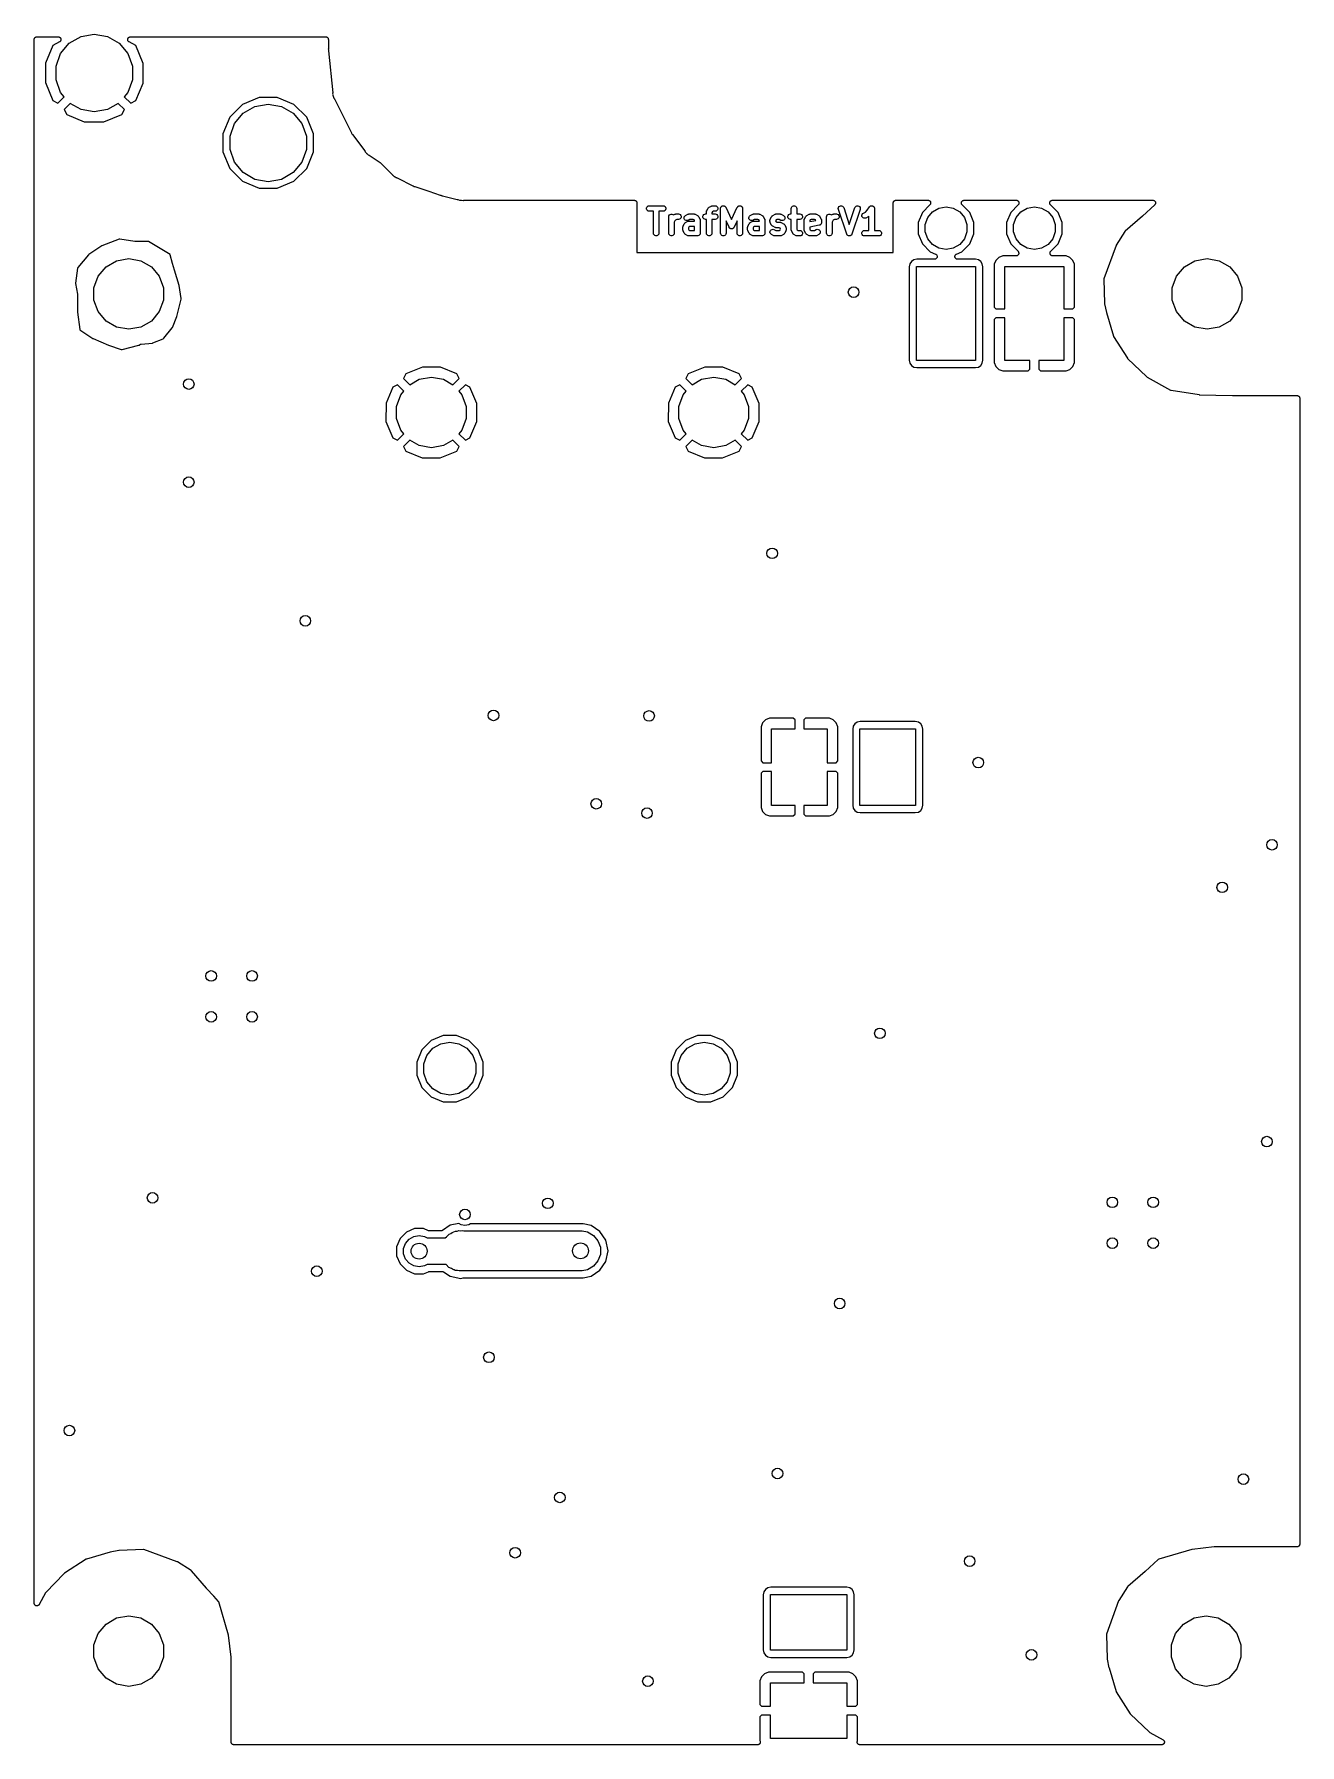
# Model space of a CAD drawing. Extents: x 86.1 to 122.5, y -104.2 to -55.1.
import ezdxf

# ---------------------------------------------------------------- set-up
doc = ezdxf.new("R2010")
doc.units = 0
doc.header["$MEASUREMENT"] = 0
doc.layers.add('BLACK', color=7, linetype='CONTINUOUS')

msp = doc.modelspace()

# ---------------------------------------------------------------- linework, layer by layer
at = {"layer": 'BLACK', "linetype": 'CONTINUOUS'}
for p, q in [((87.4766, -55.1352), (87.8586, -55.0678)), ((87.8586, -55.0678), (88.2406, -55.1352)), ((86.1302, -55.2184), (86.1314, -55.2118)), ((86.1302, -100.175), (86.1302, -55.2184)), ((86.1314, -55.2052), (86.1336, -55.1989)), ((86.1314, -55.2118), (86.1314, -55.2052)), ((86.1336, -55.1989), (86.1348, -55.1923)), ((86.1348, -55.1923), (86.1381, -55.1866)), ((86.1381, -55.1866), (86.1404, -55.1803)), ((86.1404, -55.1803), (86.1447, -55.1752)), ((86.1447, -55.1752), (86.148, -55.1694)), ((86.148, -55.1694), (86.1531, -55.1651)), ((86.1531, -55.1651), (86.1574, -55.16)), ((86.1574, -55.16), (86.1632, -55.1567)), ((86.1632, -55.1567), (86.1683, -55.1524)), ((86.1683, -55.1524), (86.1746, -55.1501)), ((86.1746, -55.1501), (86.1803, -55.1468)), ((86.1803, -55.1468), (86.1869, -55.1456)), ((86.1869, -55.1456), (86.1932, -55.1434)), ((86.1932, -55.1434), (86.1998, -55.1434)), ((86.1998, -55.1434), (86.2064, -55.1422)), ((86.2064, -55.1422), (86.8204, -55.1422)), ((86.6677, -55.3929), (86.4554, -55.8975)), ((86.8595, -55.2878), (86.6677, -55.3929)), ((86.8204, -55.1422), (86.8237, -55.1428)), ((86.8237, -55.1428), (86.827, -55.1425)), ((86.827, -55.1425), (86.8366, -55.1451)), ((86.8366, -55.1451), (86.8464, -55.1468)), ((86.8464, -55.1468), (86.8493, -55.1485)), ((86.8493, -55.1485), (86.8526, -55.1493)), ((86.8526, -55.1493), (86.8607, -55.1551)), ((86.8628, -55.2852), (86.8595, -55.2878)), ((86.8607, -55.1551), (86.8613, -55.1554)), ((86.8613, -55.1554), (86.8625, -55.1559)), ((86.8625, -55.1559), (86.8632, -55.1565)), ((86.8666, -55.2834), (86.8628, -55.2852)), ((86.8632, -55.1565), (86.8693, -55.16)), ((86.8731, -55.277), (86.8666, -55.2834)), ((86.8693, -55.16), (86.8715, -55.1626)), ((86.8715, -55.1626), (86.8742, -55.1645)), ((86.8802, -55.2713), (86.8731, -55.277)), ((86.8742, -55.1645), (86.8768, -55.1671)), ((86.8768, -55.1671), (86.8792, -55.1705)), ((86.8792, -55.1705), (86.8824, -55.1733)), ((86.8824, -55.2677), (86.8802, -55.2713)), ((86.8824, -55.1733), (86.886, -55.1798)), ((86.8854, -55.2647), (86.8824, -55.2677)), ((86.8892, -55.2564), (86.8854, -55.2647)), ((86.886, -55.1798), (86.8863, -55.1803)), ((86.8863, -55.1803), (86.8866, -55.181)), ((86.8866, -55.181), (86.8868, -55.1813)), ((86.8868, -55.1813), (86.892, -55.1888)), ((86.8939, -55.2486), (86.8892, -55.2564)), ((86.8913, -55.6263), (87.1406, -55.3292)), ((86.892, -55.1888), (86.8931, -55.1928)), ((86.8931, -55.1928), (86.8951, -55.1965)), ((86.8948, -55.2445), (86.8939, -55.2486)), ((86.8965, -55.2407), (86.8948, -55.2445)), ((86.8951, -55.1965), (86.8965, -55.2055)), ((86.8965, -55.2055), (86.8988, -55.2143)), ((86.8973, -55.2316), (86.8965, -55.2407)), ((86.8991, -55.2227), (86.8973, -55.2316)), ((86.8988, -55.2143), (86.8985, -55.2185)), ((86.8985, -55.2185), (86.8991, -55.2227)), ((87.1406, -55.3292), (87.4766, -55.1352)), ((88.2406, -55.1352), (88.5766, -55.3292)), ((88.5766, -55.3292), (88.8259, -55.6263)), ((88.8181, -55.2227), (88.8187, -55.2185)), ((88.8199, -55.2316), (88.8181, -55.2227)), ((88.8184, -55.2143), (88.8207, -55.2055)), ((88.8187, -55.2185), (88.8184, -55.2143)), ((88.8207, -55.2407), (88.8199, -55.2316)), ((88.8207, -55.2055), (88.8221, -55.1965)), ((88.8224, -55.2445), (88.8207, -55.2407)), ((88.8221, -55.1965), (88.8241, -55.1928)), ((88.8233, -55.2486), (88.8224, -55.2445)), ((88.828, -55.2564), (88.8233, -55.2486)), ((88.8241, -55.1928), (88.8252, -55.1888)), ((88.8252, -55.1888), (88.8304, -55.1813)), ((88.8318, -55.2647), (88.828, -55.2564)), ((88.8304, -55.1813), (88.8306, -55.181)), ((88.8306, -55.181), (88.8309, -55.1803)), ((88.8309, -55.1803), (88.8312, -55.1798)), ((88.8312, -55.1798), (88.8348, -55.1733)), ((88.8348, -55.2677), (88.8318, -55.2647)), ((88.8348, -55.1733), (88.838, -55.1705)), ((88.837, -55.2713), (88.8348, -55.2677)), ((88.8441, -55.277), (88.837, -55.2713)), ((88.838, -55.1705), (88.8404, -55.1671)), ((88.8404, -55.1671), (88.843, -55.1645)), ((88.843, -55.1645), (88.8457, -55.1626)), ((88.8506, -55.2834), (88.8441, -55.277)), ((88.8457, -55.1626), (88.8479, -55.16)), ((88.8479, -55.16), (88.8539, -55.1565)), ((88.8544, -55.2852), (88.8506, -55.2834)), ((88.8539, -55.1565), (88.8547, -55.1559)), ((88.8577, -55.2878), (88.8544, -55.2852)), ((88.8547, -55.1559), (88.8559, -55.1554)), ((88.8559, -55.1554), (88.8565, -55.155)), ((88.8565, -55.155), (88.8646, -55.1493)), ((89.0538, -55.3953), (88.8577, -55.2878)), ((88.8646, -55.1493), (88.8679, -55.1485)), ((88.8679, -55.1485), (88.8708, -55.1468)), ((88.8708, -55.1468), (88.8806, -55.1451)), ((88.8806, -55.1451), (88.8902, -55.1425)), ((88.8902, -55.1425), (88.8935, -55.1428)), ((88.8935, -55.1428), (88.8968, -55.1422)), ((88.8968, -55.1422), (94.5146, -55.1422)), ((89.2649, -55.9133), (89.0538, -55.3953)), ((94.5146, -55.1422), (94.5212, -55.1434)), ((94.5212, -55.1434), (94.5278, -55.1434)), ((94.5278, -55.1434), (94.5341, -55.1456)), ((94.5341, -55.1456), (94.5407, -55.1468)), ((94.5407, -55.1468), (94.5464, -55.1501)), ((94.5464, -55.1501), (94.5527, -55.1524)), ((94.5527, -55.1524), (94.5578, -55.1567)), ((94.5578, -55.1567), (94.5636, -55.16)), ((94.5636, -55.16), (94.5679, -55.1651)), ((94.5679, -55.1651), (94.573, -55.1694)), ((94.573, -55.1694), (94.5763, -55.1752)), ((94.5763, -55.1752), (94.5806, -55.1803)), ((94.5806, -55.1803), (94.5829, -55.1866)), ((94.5829, -55.1866), (94.5862, -55.1923)), ((94.5862, -55.1923), (94.5874, -55.1989)), ((94.5874, -55.1989), (94.5896, -55.2052)), ((94.5904, -55.4892), (94.5895, -55.4994)), ((94.5895, -55.4994), (94.5904, -55.5091)), ((94.5896, -55.2052), (94.5896, -55.2118)), ((94.5896, -55.2118), (94.5908, -55.2184)), ((94.5904, -55.5091), (94.5901, -55.5129)), ((94.5901, -55.5129), (94.5908, -55.5167)), ((94.5908, -55.4819), (94.5902, -55.4855)), ((94.5902, -55.4855), (94.5904, -55.4892)), ((94.5908, -55.2184), (94.5908, -55.4819)), ((94.5908, -55.5167), (94.5908, -55.5264)), ((94.5908, -55.5264), (94.5928, -55.5365)), ((94.5928, -55.5365), (94.5929, -55.5402)), ((94.5929, -55.5402), (94.5939, -55.5437)), ((94.5939, -55.5437), (94.7152, -56.7568)), ((86.4554, -55.8975), (86.4523, -56.4563)), ((86.7586, -55.9908), (86.8913, -55.6263)), ((86.7586, -56.3788), (86.7586, -55.9908)), ((88.8259, -55.6263), (88.9586, -55.9908)), ((88.9586, -55.9908), (88.9586, -56.3788)), ((89.2618, -56.4721), (89.2649, -55.9133)), ((86.4523, -56.4563), (86.6634, -56.9743)), ((86.8913, -56.7433), (86.7586, -56.3788)), ((88.9586, -56.3788), (88.8259, -56.7433)), ((89.0495, -56.9767), (89.2618, -56.4721)), ((86.6634, -56.9743), (86.8094, -57.0543)), ((86.8094, -57.0543), (86.9959, -56.8679)), ((86.9959, -56.8679), (86.8913, -56.7433)), ((88.8259, -56.7433), (88.7213, -56.8679)), ((88.7213, -56.8679), (88.9078, -57.0543)), ((88.9078, -57.0543), (89.0495, -56.9767)), ((92.6032, -56.8882), (92.1242, -57.0866)), ((93.1216, -56.8882), (92.6032, -56.8882)), ((93.6006, -57.0866), (93.1216, -56.8882)), ((94.715, -56.7739), (94.7131, -56.7891)), ((94.7131, -56.7891), (94.7198, -56.8138)), ((94.7152, -56.7568), (94.7146, -56.7654)), ((94.7146, -56.7654), (94.715, -56.7739)), ((94.7198, -56.8138), (94.7203, -56.8185)), ((94.7203, -56.8185), (94.7284, -56.8453)), ((94.7284, -56.8453), (94.7286, -56.8464)), ((94.7286, -56.8464), (94.729, -56.8474)), ((94.729, -56.8474), (94.7364, -56.8744)), ((94.7364, -56.8744), (94.7386, -56.8786)), ((94.7386, -56.8786), (94.746, -56.9031)), ((94.746, -56.9031), (94.7558, -56.9149)), ((94.7558, -56.9149), (94.76, -56.9224)), ((94.76, -56.9224), (94.7651, -56.9292)), ((94.7651, -56.9292), (94.9856, -57.3702)), ((87.1672, -57.0558), (86.9891, -57.234)), ((86.9891, -57.234), (87.0667, -57.3757)), ((87.0667, -57.3757), (87.5713, -57.588)), ((87.4766, -57.2344), (87.1672, -57.0558)), ((87.8586, -57.3018), (87.4766, -57.2344)), ((88.2406, -57.2344), (87.8586, -57.3018)), ((88.1301, -57.5911), (88.6481, -57.38)), ((88.55, -57.0558), (88.2406, -57.2344)), ((88.7281, -57.234), (88.55, -57.0558)), ((88.6481, -57.38), (88.7281, -57.234)), ((91.7576, -57.4532), (91.5592, -57.9322)), ((92.1242, -57.0866), (91.7576, -57.4532)), ((91.8951, -57.6329), (92.1444, -57.3358)), ((92.1444, -57.3358), (92.4804, -57.1418)), ((92.4804, -57.1418), (92.8624, -57.0744)), ((92.8624, -57.0744), (93.2444, -57.1418)), ((93.2444, -57.1418), (93.5804, -57.3358)), ((93.5804, -57.3358), (93.8297, -57.6329)), ((93.9672, -57.4532), (93.6006, -57.0866)), ((94.1656, -57.9322), (93.9672, -57.4532)), ((94.9856, -57.3702), (94.9856, -57.3702)), ((94.9856, -57.3702), (95.2539, -57.9068)), ((87.5713, -57.588), (88.1301, -57.5911)), ((91.5592, -57.9322), (91.5592, -58.4506)), ((91.7624, -57.9974), (91.8951, -57.6329)), ((91.7624, -58.3854), (91.7624, -57.9974)), ((93.8297, -57.6329), (93.9624, -57.9974)), ((93.9624, -57.9974), (93.9624, -58.3854)), ((94.1656, -58.4506), (94.1656, -57.9322)), ((95.2539, -57.9068), (95.2541, -57.9074)), ((95.2541, -57.9074), (95.2544, -57.9079)), ((95.2544, -57.9079), (95.266, -57.9321)), ((95.266, -57.9321), (95.2824, -57.9533)), ((95.2824, -57.9533), (95.2827, -57.9538)), ((95.2827, -57.9538), (95.2832, -57.9543)), ((95.2832, -57.9543), (95.6357, -58.4243)), ((91.5592, -58.4506), (91.7576, -58.9296)), ((91.8951, -58.7499), (91.7624, -58.3854)), ((93.9624, -58.3854), (93.8297, -58.7499)), ((93.9672, -58.9296), (94.1656, -58.4506)), ((95.6357, -58.4243), (95.64, -58.4328)), ((95.64, -58.4328), (95.6452, -58.4408)), ((95.6452, -58.4408), (95.6493, -58.4508)), ((95.6493, -58.4508), (95.6705, -58.472)), ((95.6705, -58.472), (95.6737, -58.4765)), ((95.6737, -58.4765), (95.6777, -58.4802)), ((95.6777, -58.4802), (95.6789, -58.4818)), ((95.6789, -58.4818), (95.6922, -58.4938)), ((95.6922, -58.4938), (95.6935, -58.4954)), ((95.6935, -58.4954), (95.6952, -58.4966)), ((95.6952, -58.4966), (95.7079, -58.5093)), ((95.7079, -58.5093), (95.7096, -58.5104)), ((95.7096, -58.5104), (95.7135, -58.5142)), ((95.7135, -58.5142), (95.7182, -58.5171)), ((95.7182, -58.5171), (95.7405, -58.5371)), ((91.7576, -58.9296), (92.1242, -59.2962)), ((92.1444, -59.047), (91.8951, -58.7499)), ((93.8297, -58.7499), (93.5804, -59.047)), ((93.6006, -59.2962), (93.9672, -58.9296)), ((95.7405, -58.5371), (95.7507, -58.5407)), ((95.7507, -58.5407), (95.759, -58.5453)), ((95.759, -58.5453), (95.7677, -58.5492)), ((95.7677, -58.5492), (96.0825, -58.759)), ((96.0825, -58.759), (96.0879, -58.7642)), ((96.0879, -58.7642), (96.0941, -58.7685)), ((96.0941, -58.7685), (96.4166, -59.091)), ((92.1242, -59.2962), (92.6032, -59.4946)), ((92.4804, -59.241), (92.1444, -59.047)), ((92.8624, -59.3084), (92.4804, -59.241)), ((92.6032, -59.4946), (93.1216, -59.4946)), ((93.2444, -59.241), (92.8624, -59.3084)), ((93.1216, -59.4946), (93.6006, -59.2962)), ((93.5804, -59.047), (93.2444, -59.241)), ((96.4166, -59.091), (96.4224, -59.0994)), ((96.4224, -59.0994), (96.4289, -59.1072)), ((96.4289, -59.1072), (96.4327, -59.1138)), ((96.4327, -59.1138), (96.4588, -59.1341)), ((96.4588, -59.1341), (96.4621, -59.1377)), ((96.4621, -59.1377), (96.466, -59.1404)), ((96.466, -59.1404), (96.4697, -59.1441)), ((96.4697, -59.1441), (96.482, -59.1523)), ((96.482, -59.1523), (96.484, -59.1542)), ((96.484, -59.1542), (96.4864, -59.1555)), ((96.4864, -59.1555), (96.4981, -59.1646)), ((96.4981, -59.1646), (96.5027, -59.1669)), ((96.5027, -59.1669), (96.5065, -59.1697)), ((96.5065, -59.1697), (96.5109, -59.1717)), ((96.5109, -59.1717), (96.5385, -59.1901)), ((96.5385, -59.1901), (96.546, -59.1916)), ((96.546, -59.1916), (96.5555, -59.1952)), ((96.5555, -59.1952), (96.5652, -59.1981)), ((96.5652, -59.1981), (97.022, -59.4265)), ((97.022, -59.4265), (97.0237, -59.4278)), ((97.0237, -59.4278), (97.0256, -59.4285)), ((97.0256, -59.4285), (97.041, -59.4373)), ((97.041, -59.4373), (97.0431, -59.438)), ((97.0431, -59.438), (97.0479, -59.4405)), ((97.0479, -59.4405), (97.0531, -59.4421)), ((97.0531, -59.4421), (97.0551, -59.4431)), ((97.0551, -59.4431), (97.0722, -59.4478)), ((97.0722, -59.4478), (97.0741, -59.4487)), ((97.0741, -59.4487), (97.0762, -59.449)), ((97.0762, -59.449), (97.4811, -59.584)), ((97.4811, -59.584), (97.4811, -59.584)), ((97.4811, -59.584), (97.8089, -59.6932)), ((97.8089, -59.6932), (97.8129, -59.6954)), ((97.8129, -59.6954), (97.8173, -59.6966)), ((97.8173, -59.6966), (97.8229, -59.6992)), ((97.8229, -59.6992), (97.8363, -59.7026)), ((97.8363, -59.7026), (97.839, -59.7038)), ((97.839, -59.7038), (97.8419, -59.7042)), ((97.8419, -59.7042), (97.855, -59.7086)), ((97.855, -59.7086), (97.8612, -59.7094)), ((97.8612, -59.7094), (97.8655, -59.7107)), ((97.8655, -59.7107), (97.8701, -59.711)), ((97.8701, -59.711), (98.2978, -59.818)), ((98.2978, -59.818), (98.3097, -59.8233)), ((98.3097, -59.8233), (98.3115, -59.8241)), ((98.3115, -59.8241), (98.3623, -59.8342)), ((98.3623, -59.8342), (98.364, -59.8349)), ((98.364, -59.8349), (98.3659, -59.835)), ((98.3659, -59.835), (98.3841, -59.8395)), ((98.3841, -59.8395), (98.3853, -59.8396)), ((98.3853, -59.8396), (98.3908, -59.8408)), ((98.3908, -59.8408), (98.3964, -59.841)), ((98.3964, -59.841), (98.3976, -59.8412)), ((98.3976, -59.8412), (98.4164, -59.8412)), ((98.4164, -59.8412), (98.4182, -59.8415)), ((98.4182, -59.8415), (98.4201, -59.8413)), ((98.4201, -59.8413), (98.4718, -59.8438)), ((98.4718, -59.8438), (98.4737, -59.8435)), ((98.4737, -59.8435), (98.4866, -59.8412)), ((98.4866, -59.8412), (103.39, -59.8412)), ((103.39, -59.8412), (103.397, -59.8424)), ((103.397, -59.8424), (103.403, -59.8424)), ((103.403, -59.8424), (103.41, -59.8446)), ((103.41, -59.8446), (103.416, -59.8458)), ((103.416, -59.8458), (103.422, -59.8491)), ((103.422, -59.8491), (103.428, -59.8514)), ((103.428, -59.8514), (103.433, -59.8557)), ((103.433, -59.8557), (103.439, -59.859)), ((103.439, -59.859), (103.443, -59.8641)), ((103.443, -59.8641), (103.448, -59.8684)), ((103.448, -59.8684), (103.452, -59.8742)), ((103.452, -59.8742), (103.456, -59.8793)), ((103.456, -59.8793), (103.458, -59.8856)), ((103.458, -59.8856), (103.462, -59.8913)), ((103.462, -59.8913), (103.463, -59.8979)), ((103.463, -59.8979), (103.465, -59.9042)), ((103.465, -59.9042), (103.465, -59.9108)), ((103.465, -59.9108), (103.466, -59.9174)), ((103.466, -59.9174), (103.466, -61.3442)), ((110.839, -59.9174), (110.84, -59.9108)), ((110.839, -61.3442), (110.839, -59.9174)), ((110.84, -59.9042), (110.842, -59.8979)), ((110.84, -59.9108), (110.84, -59.9042)), ((110.842, -59.8979), (110.843, -59.8913)), ((110.843, -59.8913), (110.847, -59.8856)), ((110.847, -59.8856), (110.849, -59.8793)), ((110.849, -59.8793), (110.853, -59.8742)), ((110.853, -59.8742), (110.856, -59.8684)), ((110.856, -59.8684), (110.862, -59.8641)), ((110.862, -59.8641), (110.866, -59.859)), ((110.866, -59.859), (110.872, -59.8557)), ((110.872, -59.8557), (110.877, -59.8514)), ((110.877, -59.8514), (110.883, -59.8491)), ((110.883, -59.8491), (110.889, -59.8458)), ((110.889, -59.8458), (110.895, -59.8446)), ((110.895, -59.8446), (110.902, -59.8424)), ((110.902, -59.8424), (110.908, -59.8424)), ((110.908, -59.8424), (110.915, -59.8412)), ((110.915, -59.8412), (111.839, -59.8412)), ((111.893, -59.9713), (111.676, -60.1886)), ((111.839, -59.8412), (111.849, -59.8429)), ((111.849, -59.8429), (111.859, -59.8438)), ((111.859, -59.8438), (111.862, -59.8452)), ((111.862, -59.8452), (111.866, -59.8458)), ((111.866, -59.8458), (111.874, -59.8508)), ((111.874, -59.8508), (111.883, -59.855)), ((111.883, -59.855), (111.886, -59.8574)), ((111.886, -59.8574), (111.888, -59.859)), ((111.888, -59.859), (111.895, -59.8667)), ((111.899, -59.9631), (111.893, -59.9713)), ((111.895, -59.8667), (111.902, -59.8737)), ((111.905, -59.9555), (111.899, -59.9631)), ((111.902, -59.8737), (111.903, -59.8767)), ((111.903, -59.8767), (111.905, -59.8793)), ((111.905, -59.8793), (111.909, -59.8887)), ((111.907, -59.9523), (111.905, -59.9555)), ((111.909, -59.9496), (111.907, -59.9523)), ((111.909, -59.8887), (111.913, -59.8977)), ((111.911, -59.94), (111.909, -59.9496)), ((111.914, -59.9306), (111.911, -59.94)), ((111.913, -59.8977), (111.913, -59.901)), ((111.913, -59.901), (111.914, -59.9042)), ((111.914, -59.9042), (111.914, -59.9141)), ((111.914, -59.9141), (111.915, -59.924)), ((111.915, -59.924), (111.914, -59.9273)), ((111.914, -59.9273), (111.914, -59.9306)), ((112.798, -59.924), (112.799, -59.9141)), ((112.799, -59.9273), (112.798, -59.924)), ((112.799, -59.9042), (112.8, -59.901)), ((112.799, -59.9141), (112.799, -59.9042)), ((112.799, -59.9306), (112.799, -59.9273)), ((112.803, -59.94), (112.799, -59.9306)), ((112.8, -59.901), (112.801, -59.8977)), ((112.801, -59.8977), (112.805, -59.8887)), ((112.805, -59.9496), (112.803, -59.94)), ((112.805, -59.8887), (112.808, -59.8793)), ((112.807, -59.9524), (112.805, -59.9496)), ((112.808, -59.9555), (112.807, -59.9524)), ((112.808, -59.8793), (112.811, -59.8767)), ((112.815, -59.9631), (112.808, -59.9555)), ((112.811, -59.8767), (112.812, -59.8737)), ((112.812, -59.8737), (112.819, -59.8667)), ((112.82, -59.9713), (112.815, -59.9631)), ((112.819, -59.8667), (112.825, -59.859)), ((113.038, -60.1886), (112.82, -59.9713)), ((112.825, -59.859), (112.828, -59.8573)), ((112.828, -59.8573), (112.831, -59.855)), ((112.831, -59.855), (112.84, -59.8508)), ((112.84, -59.8508), (112.848, -59.8458)), ((112.848, -59.8458), (112.852, -59.8452)), ((112.852, -59.8452), (112.855, -59.8438)), ((112.855, -59.8438), (112.865, -59.8429)), ((112.865, -59.8429), (112.874, -59.8412)), ((112.874, -59.8412), (114.379, -59.8412)), ((114.433, -59.9713), (114.216, -60.1886)), ((114.379, -59.8412), (114.389, -59.8429)), ((114.389, -59.8429), (114.399, -59.8438)), ((114.399, -59.8438), (114.402, -59.8452)), ((114.402, -59.8452), (114.406, -59.8458)), ((114.406, -59.8458), (114.414, -59.8508)), ((114.414, -59.8508), (114.423, -59.855)), ((114.423, -59.855), (114.426, -59.8574)), ((114.426, -59.8574), (114.428, -59.859)), ((114.428, -59.859), (114.435, -59.8667)), ((114.439, -59.9631), (114.433, -59.9713)), ((114.435, -59.8667), (114.442, -59.8737)), ((114.445, -59.9555), (114.439, -59.9631)), ((114.442, -59.8737), (114.443, -59.8767)), ((114.443, -59.8767), (114.445, -59.8793)), ((114.445, -59.8793), (114.449, -59.8887)), ((114.447, -59.9523), (114.445, -59.9555)), ((114.449, -59.9496), (114.447, -59.9523)), ((114.449, -59.8887), (114.453, -59.8977)), ((114.451, -59.94), (114.449, -59.9496)), ((114.454, -59.9306), (114.451, -59.94)), ((114.453, -59.8977), (114.453, -59.901)), ((114.453, -59.901), (114.454, -59.9042)), ((114.454, -59.9042), (114.454, -59.9141)), ((114.454, -59.9141), (114.455, -59.924)), ((114.455, -59.924), (114.454, -59.9273)), ((114.454, -59.9273), (114.454, -59.9306)), ((115.338, -59.924), (115.339, -59.9141)), ((115.339, -59.9273), (115.338, -59.924)), ((115.339, -59.9042), (115.34, -59.901)), ((115.339, -59.9141), (115.339, -59.9042)), ((115.339, -59.9306), (115.339, -59.9273)), ((115.343, -59.94), (115.339, -59.9306)), ((115.34, -59.901), (115.341, -59.8977)), ((115.341, -59.8977), (115.345, -59.8887)), ((115.345, -59.9496), (115.343, -59.94)), ((115.345, -59.8887), (115.348, -59.8793)), ((115.347, -59.9524), (115.345, -59.9496)), ((115.348, -59.9555), (115.347, -59.9524)), ((115.348, -59.8793), (115.351, -59.8767)), ((115.355, -59.9631), (115.348, -59.9555)), ((115.351, -59.8767), (115.352, -59.8737)), ((115.352, -59.8737), (115.359, -59.8667)), ((115.36, -59.9713), (115.355, -59.9631)), ((115.359, -59.8667), (115.365, -59.859)), ((115.578, -60.1886), (115.36, -59.9713)), ((115.365, -59.859), (115.368, -59.8573)), ((115.368, -59.8573), (115.371, -59.855)), ((115.371, -59.855), (115.38, -59.8508)), ((115.38, -59.8508), (115.388, -59.8458)), ((115.388, -59.8458), (115.392, -59.8452)), ((115.392, -59.8452), (115.395, -59.8438)), ((115.395, -59.8438), (115.405, -59.8429)), ((115.405, -59.8429), (115.414, -59.8412)), ((115.414, -59.8412), (118.306, -59.8412)), ((118.358, -59.9731), (118.01, -60.2984)), ((118.306, -59.8412), (118.317, -59.8432)), ((118.317, -59.8432), (118.328, -59.8445)), ((118.328, -59.8445), (118.33, -59.8454)), ((118.33, -59.8454), (118.332, -59.8458)), ((118.332, -59.8458), (118.342, -59.8514)), ((118.342, -59.8514), (118.352, -59.8565)), ((118.352, -59.8565), (118.353, -59.858)), ((118.353, -59.858), (118.355, -59.859)), ((118.355, -59.859), (118.362, -59.8677)), ((118.365, -59.9641), (118.358, -59.9731)), ((118.362, -59.8677), (118.37, -59.8759)), ((118.372, -59.9555), (118.365, -59.9641)), ((118.37, -59.8759), (118.371, -59.8777)), ((118.371, -59.8777), (118.372, -59.8793)), ((118.372, -59.8793), (118.376, -59.8899)), ((118.373, -59.9536), (118.372, -59.9555)), ((118.374, -59.952), (118.373, -59.9536)), ((118.377, -59.9412), (118.374, -59.952)), ((118.376, -59.8899), (118.38, -59.9002)), ((118.381, -59.9306), (118.377, -59.9412)), ((118.38, -59.9002), (118.381, -59.9023)), ((118.381, -59.9023), (118.381, -59.9042)), ((118.381, -59.9042), (118.381, -59.9154)), ((118.381, -59.9154), (118.382, -59.9267)), ((118.382, -59.9267), (118.381, -59.9286)), ((118.381, -59.9286), (118.381, -59.9306)), ((103.738, -60.064), (103.748, -60.0381)), ((103.738, -60.0916), (103.738, -60.064)), ((103.748, -60.1175), (103.738, -60.0916)), ((103.748, -60.0381), (103.766, -60.017)), ((103.766, -60.1386), (103.748, -60.1175)), ((103.766, -60.017), (103.789, -60.0032)), ((103.789, -60.1524), (103.766, -60.1386)), ((103.789, -60.0032), (103.817, -59.9984)), ((103.817, -60.1571), (103.789, -60.1524)), ((103.817, -59.9984), (104.223, -59.9984)), ((103.94, -60.1571), (103.817, -60.1571)), ((103.94, -60.789), (103.94, -60.1571)), ((104.223, -60.1571), (104.099, -60.1571)), ((104.099, -60.1571), (104.099, -60.789)), ((104.223, -59.9984), (104.25, -60.0032)), ((104.25, -60.1524), (104.223, -60.1571)), ((104.25, -60.0032), (104.274, -60.017)), ((104.274, -60.1386), (104.25, -60.1524)), ((104.274, -60.017), (104.292, -60.0381)), ((104.292, -60.1175), (104.274, -60.1386)), ((104.292, -60.0381), (104.301, -60.064)), ((104.301, -60.0916), (104.292, -60.1175)), ((104.301, -60.064), (104.301, -60.0916)), ((104.381, -60.3148), (104.385, -60.2877)), ((104.381, -60.789), (104.381, -60.3148)), ((104.385, -60.2877), (104.399, -60.2638)), ((104.399, -60.2638), (104.42, -60.2461)), ((104.42, -60.2461), (104.446, -60.2367)), ((104.446, -60.2367), (104.474, -60.2367)), ((104.474, -60.2367), (104.5, -60.2461)), ((104.5, -60.2461), (104.521, -60.2636)), ((104.521, -60.2636), (104.56, -60.2438)), ((104.559, -60.4296), (104.539, -60.469)), ((104.539, -60.469), (104.539, -60.789)), ((104.575, -60.4139), (104.559, -60.4296)), ((104.56, -60.2438), (104.564, -60.2425)), ((104.564, -60.2425), (104.568, -60.2403)), ((104.568, -60.2403), (104.578, -60.2386)), ((104.614, -60.3942), (104.575, -60.4139)), ((104.578, -60.2386), (104.586, -60.236)), ((104.586, -60.236), (104.591, -60.2363)), ((104.591, -60.2363), (104.596, -60.2355)), ((104.596, -60.2355), (104.663, -60.2355)), ((104.663, -60.3942), (104.614, -60.3942)), ((104.663, -60.2355), (104.69, -60.2403)), ((104.69, -60.3894), (104.663, -60.3942)), ((104.69, -60.2403), (104.714, -60.254)), ((104.714, -60.3756), (104.69, -60.3894)), ((104.714, -60.254), (104.732, -60.2752)), ((104.732, -60.3545), (104.714, -60.3756)), ((104.732, -60.2752), (104.741, -60.3011)), ((104.741, -60.3286), (104.732, -60.3545)), ((104.741, -60.3011), (104.741, -60.3286)), ((104.821, -60.3439), (104.827, -60.3171)), ((104.824, -60.3713), (104.821, -60.3439)), ((104.837, -60.396), (104.824, -60.3713)), ((104.827, -60.3171), (104.843, -60.2941)), ((104.857, -60.4149), (104.837, -60.396)), ((104.843, -60.2941), (104.865, -60.2777)), ((104.855, -60.4879), (104.865, -60.4809)), ((104.882, -60.4259), (104.857, -60.4149)), ((104.865, -60.2777), (104.933, -60.2438)), ((104.865, -60.4809), (104.933, -60.447)), ((104.909, -60.4276), (104.882, -60.4259)), ((104.936, -60.4197), (104.909, -60.4276)), ((104.933, -60.2438), (104.937, -60.2425)), ((104.933, -60.447), (104.937, -60.4457)), ((104.987, -60.3942), (104.936, -60.4197)), ((104.937, -60.2425), (104.941, -60.2403)), ((104.937, -60.4457), (104.941, -60.4435)), ((104.941, -60.2403), (104.95, -60.2386)), ((104.941, -60.4435), (104.95, -60.4418)), ((104.95, -60.2386), (104.959, -60.236)), ((104.95, -60.4418), (104.959, -60.4392)), ((104.959, -60.236), (104.964, -60.2363)), ((104.959, -60.4392), (104.964, -60.4395)), ((104.964, -60.2363), (104.968, -60.2355)), ((104.964, -60.4395), (104.968, -60.4387)), ((104.968, -60.2355), (105.104, -60.2355)), ((104.968, -60.4387), (105.119, -60.4387)), ((105.085, -60.3942), (104.987, -60.3942)), ((105.112, -60.4079), (105.085, -60.3942)), ((105.104, -60.2355), (105.108, -60.2363)), ((105.108, -60.2363), (105.113, -60.236)), ((105.126, -60.4351), (105.112, -60.4079)), ((105.113, -60.236), (105.121, -60.2386)), ((105.119, -60.4387), (105.126, -60.4351)), ((105.121, -60.2386), (105.131, -60.2403)), ((105.131, -60.2403), (105.135, -60.2425)), ((105.135, -60.2425), (105.139, -60.2438)), ((105.139, -60.2438), (105.207, -60.2777)), ((105.207, -60.2777), (105.216, -60.2846)), ((105.216, -60.2846), (105.226, -60.2911)), ((105.226, -60.2911), (105.227, -60.2928)), ((105.227, -60.2928), (105.229, -60.2941)), ((105.229, -60.2941), (105.235, -60.3038)), ((105.235, -60.3038), (105.242, -60.3132)), ((105.242, -60.3132), (105.276, -60.3809)), ((105.276, -60.3809), (105.277, -60.3853)), ((105.277, -60.3853), (105.28, -60.3893)), ((105.28, -60.3893), (105.281, -60.3985)), ((105.281, -60.3985), (105.284, -60.4074)), ((105.284, -60.4074), (105.284, -60.4119)), ((105.284, -60.4119), (105.284, -60.4164)), ((105.284, -60.4164), (105.284, -60.789)), ((105.364, -60.3011), (105.373, -60.2752)), ((105.364, -60.3286), (105.364, -60.3011)), ((105.373, -60.3545), (105.364, -60.3286)), ((105.373, -60.2752), (105.391, -60.254)), ((105.391, -60.3756), (105.373, -60.3545)), ((105.391, -60.254), (105.415, -60.2403)), ((105.415, -60.3894), (105.391, -60.3756)), ((105.415, -60.2403), (105.442, -60.2355)), ((105.442, -60.3942), (105.415, -60.3894)), ((105.442, -60.2355), (105.464, -60.2355)), ((105.464, -60.3942), (105.442, -60.3942)), ((105.464, -60.1794), (105.465, -60.1749)), ((105.464, -60.2355), (105.464, -60.1794)), ((105.464, -60.789), (105.464, -60.3942)), ((105.465, -60.1703), (105.468, -60.1614)), ((105.465, -60.1749), (105.465, -60.1703)), ((105.468, -60.1614), (105.469, -60.1522)), ((105.469, -60.1522), (105.471, -60.1483)), ((105.471, -60.1483), (105.473, -60.1439)), ((105.473, -60.1439), (105.507, -60.0761)), ((105.507, -60.0761), (105.514, -60.0668)), ((105.514, -60.0668), (105.52, -60.0571)), ((105.52, -60.0571), (105.522, -60.0558)), ((105.522, -60.0558), (105.523, -60.054)), ((105.523, -60.054), (105.533, -60.0476)), ((105.533, -60.0476), (105.542, -60.0406)), ((105.542, -60.0406), (105.61, -60.0068)), ((105.61, -60.0068), (105.614, -60.0055)), ((105.614, -60.0055), (105.618, -60.0032)), ((105.618, -60.0032), (105.627, -60.0016)), ((105.637, -60.1708), (105.623, -60.1981)), ((105.623, -60.1981), (105.623, -60.2355)), ((105.623, -60.2355), (105.713, -60.2355)), ((105.713, -60.3942), (105.623, -60.3942)), ((105.623, -60.3942), (105.623, -60.789)), ((105.627, -60.0016), (105.636, -59.9989)), ((105.636, -59.9989), (105.641, -59.9992)), ((105.664, -60.1571), (105.637, -60.1708)), ((105.641, -59.9992), (105.645, -59.9984)), ((105.645, -59.9984), (105.713, -59.9984)), ((105.713, -60.1571), (105.664, -60.1571)), ((105.713, -59.9984), (105.74, -60.0032)), ((105.74, -60.1524), (105.713, -60.1571)), ((105.713, -60.2355), (105.74, -60.2403)), ((105.74, -60.3894), (105.713, -60.3942)), ((105.74, -60.0032), (105.764, -60.017)), ((105.764, -60.1386), (105.74, -60.1524)), ((105.74, -60.2403), (105.764, -60.254)), ((105.764, -60.3756), (105.74, -60.3894)), ((105.764, -60.017), (105.782, -60.0381)), ((105.782, -60.1175), (105.764, -60.1386)), ((105.764, -60.254), (105.782, -60.2752)), ((105.782, -60.3545), (105.764, -60.3756)), ((105.782, -60.0381), (105.791, -60.064)), ((105.791, -60.0916), (105.782, -60.1175)), ((105.782, -60.2752), (105.791, -60.3011)), ((105.791, -60.3286), (105.782, -60.3545)), ((105.791, -60.064), (105.791, -60.0916)), ((105.791, -60.3011), (105.791, -60.3286)), ((105.871, -60.0778), (105.873, -60.0676)), ((105.871, -60.789), (105.871, -60.0778)), ((105.873, -60.0573), (105.875, -60.0541)), ((105.873, -60.0676), (105.873, -60.0573)), ((105.875, -60.0541), (105.876, -60.0506)), ((105.876, -60.0506), (105.881, -60.0417)), ((105.881, -60.0417), (105.885, -60.0323)), ((105.885, -60.0323), (105.888, -60.0298)), ((105.888, -60.0298), (105.889, -60.0268)), ((105.889, -60.0268), (105.897, -60.0201)), ((105.897, -60.0201), (105.905, -60.0128)), ((105.905, -60.0128), (105.908, -60.0113)), ((105.908, -60.0113), (105.91, -60.009)), ((105.91, -60.009), (105.92, -60.0055)), ((105.92, -60.0055), (105.93, -60.0011)), ((105.93, -60.0011), (105.933, -60.0008)), ((105.933, -60.0008), (105.936, -59.9996)), ((105.936, -59.9996), (105.947, -59.9996)), ((105.947, -59.9996), (105.957, -59.9987)), ((105.957, -59.9987), (105.96, -59.9996)), ((105.96, -59.9996), (105.964, -59.9996)), ((105.964, -59.9996), (105.974, -60.0031)), ((105.974, -60.0031), (105.984, -60.0058)), ((105.984, -60.0058), (105.987, -60.0078)), ((105.987, -60.0078), (105.99, -60.009)), ((105.99, -60.009), (105.998, -60.0157)), ((105.998, -60.0157), (106.006, -60.0216)), ((106.006, -60.0216), (106.008, -60.0245)), ((106.008, -60.0245), (106.011, -60.0268)), ((106.011, -60.0268), (106.016, -60.0357)), ((106.016, -60.0357), (106.022, -60.0442)), ((106.022, -60.0442), (106.187, -60.3981)), ((106.115, -60.6193), (106.03, -60.4356)), ((106.03, -60.4356), (106.03, -60.789)), ((106.187, -60.3981), (106.352, -60.0442)), ((106.345, -60.4356), (106.259, -60.6193)), ((106.345, -60.789), (106.345, -60.4356)), ((106.352, -60.0442), (106.358, -60.0357)), ((106.358, -60.0357), (106.364, -60.0268)), ((106.364, -60.0268), (106.366, -60.0245)), ((106.366, -60.0245), (106.368, -60.0216)), ((106.368, -60.0216), (106.377, -60.0157)), ((106.377, -60.0157), (106.385, -60.009)), ((106.385, -60.009), (106.388, -60.0078)), ((106.388, -60.0078), (106.391, -60.0058)), ((106.391, -60.0058), (106.401, -60.0031)), ((106.401, -60.0031), (106.411, -59.9996)), ((106.411, -59.9996), (106.414, -59.9996)), ((106.414, -59.9996), (106.417, -59.9987)), ((106.417, -59.9987), (106.428, -59.9996)), ((106.428, -59.9996), (106.438, -59.9996)), ((106.438, -59.9996), (106.441, -60.0008)), ((106.441, -60.0008), (106.445, -60.0011)), ((106.445, -60.0011), (106.454, -60.0055)), ((106.454, -60.0055), (106.464, -60.009)), ((106.464, -60.009), (106.467, -60.0113)), ((106.467, -60.0113), (106.47, -60.0128)), ((106.47, -60.0128), (106.477, -60.0201)), ((106.477, -60.0201), (106.485, -60.0268)), ((106.485, -60.0268), (106.487, -60.0298)), ((106.487, -60.0298), (106.489, -60.0323)), ((106.489, -60.0323), (106.494, -60.0417)), ((106.494, -60.0417), (106.499, -60.0506)), ((106.499, -60.0506), (106.5, -60.0541)), ((106.5, -60.0541), (106.501, -60.0573)), ((106.501, -60.0573), (106.502, -60.0676)), ((106.502, -60.0676), (106.504, -60.0778)), ((106.504, -60.0778), (106.504, -60.789)), ((106.684, -60.3439), (106.69, -60.3171)), ((106.687, -60.3713), (106.684, -60.3439)), ((106.699, -60.396), (106.687, -60.3713)), ((106.69, -60.3171), (106.705, -60.2941)), ((106.719, -60.4149), (106.699, -60.396)), ((106.705, -60.2941), (106.727, -60.2777)), ((106.718, -60.4878), (106.727, -60.4809)), ((106.745, -60.4259), (106.719, -60.4149)), ((106.727, -60.2777), (106.795, -60.2438)), ((106.727, -60.4809), (106.795, -60.447)), ((106.772, -60.4276), (106.745, -60.4259)), ((106.798, -60.4197), (106.772, -60.4276)), ((106.795, -60.2438), (106.8, -60.2425)), ((106.795, -60.447), (106.8, -60.4457)), ((106.849, -60.3942), (106.798, -60.4197)), ((106.8, -60.2425), (106.804, -60.2403)), ((106.8, -60.4457), (106.804, -60.4435)), ((106.804, -60.2403), (106.813, -60.2386)), ((106.804, -60.4435), (106.813, -60.4418)), ((106.813, -60.2386), (106.822, -60.236)), ((106.813, -60.4418), (106.822, -60.4392)), ((106.822, -60.236), (106.826, -60.2363)), ((106.822, -60.4392), (106.826, -60.4395)), ((106.826, -60.2363), (106.831, -60.2355)), ((106.826, -60.4395), (106.831, -60.4387)), ((106.831, -60.2355), (106.966, -60.2355)), ((106.831, -60.4387), (106.981, -60.4387)), ((106.947, -60.3942), (106.849, -60.3942)), ((106.975, -60.4079), (106.947, -60.3942)), ((106.966, -60.2355), (106.971, -60.2363)), ((106.971, -60.2363), (106.975, -60.236)), ((106.975, -60.236), (106.984, -60.2386)), ((106.988, -60.4351), (106.975, -60.4079)), ((106.981, -60.4387), (106.988, -60.4351)), ((106.984, -60.2386), (106.993, -60.2403)), ((106.993, -60.2403), (106.997, -60.2425)), ((106.997, -60.2425), (107.002, -60.2438)), ((107.002, -60.2438), (107.069, -60.2777)), ((107.069, -60.2777), (107.079, -60.2847)), ((107.079, -60.2847), (107.088, -60.2911)), ((107.088, -60.2911), (107.09, -60.2928)), ((107.09, -60.2928), (107.092, -60.2941)), ((107.092, -60.2941), (107.098, -60.3039)), ((107.098, -60.3039), (107.105, -60.3132)), ((107.105, -60.3132), (107.139, -60.3809)), ((107.139, -60.3809), (107.14, -60.3853)), ((107.14, -60.3853), (107.142, -60.3893)), ((107.142, -60.3893), (107.144, -60.3984)), ((107.144, -60.3984), (107.147, -60.4074)), ((107.147, -60.4074), (107.146, -60.4119)), ((107.146, -60.4119), (107.147, -60.4164)), ((107.147, -60.4164), (107.147, -60.789)), ((107.293, -60.4164), (107.294, -60.4119)), ((107.293, -60.4503), (107.293, -60.4164)), ((107.294, -60.4548), (107.293, -60.4503)), ((107.294, -60.4074), (107.296, -60.3985)), ((107.294, -60.4119), (107.294, -60.4074)), ((107.294, -60.4594), (107.294, -60.4548)), ((107.296, -60.4683), (107.294, -60.4594)), ((107.296, -60.3985), (107.298, -60.3893)), ((107.298, -60.4775), (107.296, -60.4683)), ((107.298, -60.3893), (107.3, -60.3853)), ((107.3, -60.4814), (107.298, -60.4775)), ((107.3, -60.3853), (107.302, -60.3809)), ((107.302, -60.4858), (107.3, -60.4814)), ((107.302, -60.3809), (107.335, -60.3132)), ((107.335, -60.3132), (107.342, -60.3038)), ((107.342, -60.3038), (107.349, -60.2941)), ((107.349, -60.2941), (107.351, -60.2928)), ((107.351, -60.2928), (107.352, -60.2911)), ((107.352, -60.2911), (107.362, -60.2846)), ((107.362, -60.2846), (107.371, -60.2777)), ((107.371, -60.2777), (107.439, -60.2438)), ((107.439, -60.2438), (107.443, -60.2425)), ((107.443, -60.2425), (107.447, -60.2403)), ((107.447, -60.2403), (107.456, -60.2386)), ((107.466, -60.4079), (107.453, -60.4334)), ((107.453, -60.4334), (107.466, -60.4589)), ((107.456, -60.2386), (107.465, -60.236)), ((107.465, -60.236), (107.47, -60.2363)), ((107.493, -60.3942), (107.466, -60.4079)), ((107.466, -60.4589), (107.493, -60.4725)), ((107.47, -60.2363), (107.474, -60.2355)), ((107.474, -60.2355), (107.576, -60.2355)), ((107.557, -60.3942), (107.493, -60.3942)), ((107.493, -60.4725), (107.576, -60.4725)), ((107.608, -60.4197), (107.557, -60.3942)), ((107.576, -60.2355), (107.58, -60.2363)), ((107.576, -60.4725), (107.58, -60.4733)), ((107.58, -60.2363), (107.585, -60.236)), ((107.58, -60.4733), (107.585, -60.4731)), ((107.585, -60.236), (107.594, -60.2386)), ((107.585, -60.4731), (107.594, -60.4757)), ((107.594, -60.2386), (107.603, -60.2403)), ((107.594, -60.4757), (107.603, -60.4773)), ((107.603, -60.2403), (107.607, -60.2425)), ((107.603, -60.4773), (107.607, -60.4796)), ((107.607, -60.2425), (107.611, -60.2438)), ((107.607, -60.4796), (107.611, -60.4809)), ((107.634, -60.4276), (107.608, -60.4197)), ((107.611, -60.2438), (107.679, -60.2777)), ((107.611, -60.4809), (107.679, -60.5148)), ((107.662, -60.4259), (107.634, -60.4276)), ((107.687, -60.4149), (107.662, -60.4259)), ((107.679, -60.2777), (107.701, -60.2941)), ((107.707, -60.396), (107.687, -60.4149)), ((107.701, -60.2941), (107.716, -60.3171)), ((107.72, -60.3713), (107.707, -60.396)), ((107.716, -60.3171), (107.723, -60.344)), ((107.723, -60.344), (107.72, -60.3713)), ((107.802, -60.3011), (107.812, -60.2752)), ((107.802, -60.3286), (107.802, -60.3011)), ((107.812, -60.3545), (107.802, -60.3286)), ((107.812, -60.2752), (107.83, -60.254)), ((107.83, -60.3756), (107.812, -60.3545)), ((107.83, -60.254), (107.853, -60.2403)), ((107.853, -60.3894), (107.83, -60.3756)), ((107.853, -60.2403), (107.881, -60.2355)), ((107.881, -60.3942), (107.853, -60.3894)), ((107.881, -60.2355), (107.903, -60.2355)), ((107.903, -60.3942), (107.881, -60.3942)), ((107.903, -60.0778), (107.908, -60.0506)), ((107.903, -60.2355), (107.903, -60.0778)), ((107.903, -60.6874), (107.903, -60.3942)), ((107.908, -60.0506), (107.921, -60.0268)), ((107.921, -60.0268), (107.942, -60.009)), ((107.942, -60.009), (107.968, -59.9996)), ((107.968, -59.9996), (107.996, -59.9996)), ((107.996, -59.9996), (108.022, -60.009)), ((108.022, -60.009), (108.043, -60.0268)), ((108.043, -60.0268), (108.057, -60.0506)), ((108.057, -60.0506), (108.062, -60.0778)), ((108.062, -60.0778), (108.062, -60.2355)), ((108.062, -60.2355), (108.152, -60.2355)), ((108.152, -60.3942), (108.062, -60.3942)), ((108.062, -60.3942), (108.062, -60.6686)), ((108.152, -60.2355), (108.179, -60.2403)), ((108.179, -60.3894), (108.152, -60.3942)), ((108.179, -60.2403), (108.203, -60.254)), ((108.203, -60.3756), (108.179, -60.3894)), ((108.203, -60.254), (108.22, -60.2752)), ((108.22, -60.3545), (108.203, -60.3756)), ((108.22, -60.2752), (108.23, -60.3011)), ((108.23, -60.3286), (108.22, -60.3545)), ((108.23, -60.3011), (108.23, -60.3286)), ((108.275, -60.4164), (108.276, -60.4119)), ((108.275, -60.6874), (108.275, -60.4164)), ((108.276, -60.4074), (108.279, -60.3985)), ((108.276, -60.4119), (108.276, -60.4074)), ((108.279, -60.3985), (108.28, -60.3893)), ((108.28, -60.3893), (108.282, -60.3853)), ((108.282, -60.3853), (108.284, -60.3809)), ((108.284, -60.3809), (108.318, -60.3132)), ((108.318, -60.3132), (108.325, -60.3038)), ((108.325, -60.3038), (108.331, -60.2941)), ((108.331, -60.2941), (108.333, -60.2928)), ((108.333, -60.2928), (108.334, -60.2911)), ((108.334, -60.2911), (108.344, -60.2846)), ((108.344, -60.2846), (108.353, -60.2777)), ((108.353, -60.2777), (108.421, -60.2438)), ((108.421, -60.2438), (108.425, -60.2425)), ((108.425, -60.2425), (108.429, -60.2403)), ((108.429, -60.2403), (108.438, -60.2386)), ((108.448, -60.4079), (108.434, -60.4352)), ((108.434, -60.4551), (108.607, -60.4206)), ((108.434, -60.4352), (108.434, -60.4551)), ((108.438, -60.2386), (108.447, -60.236)), ((108.447, -60.236), (108.452, -60.2363)), ((108.475, -60.3942), (108.448, -60.4079)), ((108.452, -60.2363), (108.456, -60.2355)), ((108.456, -60.2355), (108.592, -60.2355)), ((108.573, -60.3942), (108.475, -60.3942)), ((108.6, -60.4079), (108.573, -60.3942)), ((108.592, -60.2355), (108.596, -60.2363)), ((108.596, -60.2363), (108.601, -60.236)), ((108.607, -60.4206), (108.6, -60.4079)), ((108.601, -60.236), (108.61, -60.2386)), ((108.61, -60.2386), (108.619, -60.2403)), ((108.619, -60.2403), (108.623, -60.2425)), ((108.623, -60.2425), (108.627, -60.2438)), ((108.627, -60.2438), (108.695, -60.2777)), ((108.695, -60.2777), (108.704, -60.2847)), ((108.704, -60.2847), (108.714, -60.2911)), ((108.714, -60.2911), (108.715, -60.2928)), ((108.715, -60.2928), (108.717, -60.2941)), ((108.717, -60.2941), (108.724, -60.3039)), ((108.724, -60.3039), (108.731, -60.3132)), ((108.731, -60.3132), (108.764, -60.3809)), ((108.764, -60.3809), (108.766, -60.3853)), ((108.766, -60.3853), (108.768, -60.3893)), ((108.768, -60.3893), (108.77, -60.3984)), ((108.77, -60.3984), (108.772, -60.4074)), ((108.773, -60.4842), (108.771, -60.4969)), ((108.772, -60.4074), (108.772, -60.4119)), ((108.772, -60.4119), (108.773, -60.4164)), ((108.773, -60.4164), (108.773, -60.4842)), ((108.919, -60.3148), (108.924, -60.2877)), ((108.919, -60.789), (108.919, -60.3148)), ((108.924, -60.2877), (108.937, -60.2638)), ((108.937, -60.2638), (108.958, -60.2461)), ((108.958, -60.2461), (108.984, -60.2367)), ((108.984, -60.2367), (109.012, -60.2367)), ((109.012, -60.2367), (109.038, -60.2461)), ((109.038, -60.2461), (109.059, -60.2636)), ((109.059, -60.2636), (109.098, -60.2438)), ((109.097, -60.4296), (109.078, -60.469)), ((109.078, -60.469), (109.078, -60.789)), ((109.113, -60.4139), (109.097, -60.4296)), ((109.098, -60.2438), (109.103, -60.2425)), ((109.103, -60.2425), (109.106, -60.2403)), ((109.106, -60.2403), (109.116, -60.2386)), ((109.152, -60.3942), (109.113, -60.4139)), ((109.116, -60.2386), (109.125, -60.236)), ((109.125, -60.236), (109.129, -60.2363)), ((109.129, -60.2363), (109.134, -60.2355)), ((109.134, -60.2355), (109.201, -60.2355)), ((109.201, -60.3942), (109.152, -60.3942)), ((109.201, -60.2355), (109.229, -60.2403)), ((109.229, -60.3894), (109.201, -60.3942)), ((109.229, -60.2403), (109.252, -60.254)), ((109.252, -60.3756), (109.229, -60.3894)), ((109.252, -60.254), (109.27, -60.2752)), ((109.27, -60.3545), (109.252, -60.3756)), ((109.257, -60.0756), (109.263, -60.0486)), ((109.262, -60.1029), (109.257, -60.0756)), ((109.499, -60.8141), (109.262, -60.1029)), ((109.263, -60.0486), (109.277, -60.0251)), ((109.27, -60.2752), (109.28, -60.3011)), ((109.28, -60.3286), (109.27, -60.3545)), ((109.277, -60.0251), (109.299, -60.008)), ((109.28, -60.3011), (109.28, -60.3286)), ((109.299, -60.008), (109.325, -59.9993)), ((109.325, -59.9993), (109.353, -60)), ((109.353, -60), (109.378, -60.0101)), ((109.378, -60.0101), (109.399, -60.0284)), ((109.399, -60.0284), (109.412, -60.0527)), ((109.412, -60.0527), (109.574, -60.538)), ((109.574, -60.538), (109.736, -60.0527)), ((109.886, -60.1029), (109.649, -60.8141)), ((109.736, -60.0527), (109.749, -60.0284)), ((109.749, -60.0284), (109.769, -60.0101)), ((109.769, -60.0101), (109.795, -60)), ((109.795, -60), (109.823, -59.9993)), ((109.823, -59.9993), (109.849, -60.008)), ((109.849, -60.008), (109.87, -60.0251)), ((109.87, -60.0251), (109.885, -60.0486)), ((109.885, -60.0486), (109.89, -60.0756)), ((109.89, -60.0756), (109.886, -60.1029)), ((109.935, -60.2762), (109.941, -60.2494)), ((109.938, -60.3036), (109.935, -60.2762)), ((109.95, -60.3283), (109.938, -60.3036)), ((109.941, -60.2494), (109.957, -60.2264)), ((109.97, -60.3472), (109.95, -60.3283)), ((109.957, -60.2264), (109.979, -60.21)), ((109.996, -60.3582), (109.97, -60.3472)), ((109.979, -60.21), (110.035, -60.1819)), ((110.023, -60.3598), (109.996, -60.3582)), ((110.05, -60.352), (110.023, -60.3598)), ((110.035, -60.1819), (110.088, -60.1288)), ((110.117, -60.3181), (110.05, -60.352)), ((110.088, -60.1288), (110.151, -60.0337)), ((110.128, -60.3105), (110.117, -60.3181)), ((110.138, -60.3033), (110.128, -60.3105)), ((110.138, -60.7096), (110.138, -60.3033)), ((110.151, -60.0337), (110.154, -60.0306)), ((110.154, -60.0306), (110.157, -60.0268)), ((110.157, -60.0268), (110.164, -60.0207)), ((110.164, -60.0207), (110.17, -60.0138)), ((110.17, -60.0138), (110.174, -60.0119)), ((110.174, -60.0119), (110.178, -60.009)), ((110.178, -60.009), (110.187, -60.0058)), ((110.187, -60.0058), (110.195, -60.0016)), ((110.195, -60.0016), (110.199, -60.0011)), ((110.199, -60.0011), (110.204, -59.9996)), ((110.204, -59.9996), (110.213, -59.9996)), ((110.213, -59.9996), (110.222, -59.9986)), ((110.222, -59.9986), (110.227, -59.9996)), ((110.227, -59.9996), (110.231, -59.9996)), ((110.231, -59.9996), (110.24, -60.0028)), ((110.24, -60.0028), (110.249, -60.0051)), ((110.249, -60.0051), (110.253, -60.0075)), ((110.253, -60.0075), (110.257, -60.009)), ((110.257, -60.009), (110.264, -60.0151)), ((110.264, -60.0151), (110.272, -60.0204)), ((110.272, -60.0204), (110.275, -60.0239)), ((110.275, -60.0239), (110.278, -60.0268)), ((110.278, -60.0268), (110.283, -60.035)), ((110.283, -60.035), (110.289, -60.0426)), ((110.289, -60.0426), (110.29, -60.0468)), ((110.29, -60.0468), (110.292, -60.0506)), ((110.292, -60.0506), (110.294, -60.06)), ((110.294, -60.06), (110.296, -60.069)), ((110.296, -60.069), (110.296, -60.0734)), ((110.296, -60.0734), (110.297, -60.0778)), ((110.297, -60.0778), (110.297, -60.7096)), ((111.676, -60.1886), (111.554, -60.4838)), ((111.554, -60.4838), (111.554, -60.8034)), ((111.757, -60.5378), (111.829, -60.339)), ((111.829, -60.339), (111.965, -60.1769)), ((111.965, -60.1769), (112.149, -60.0711)), ((112.149, -60.0711), (112.357, -60.0343)), ((112.357, -60.0343), (112.565, -60.0711)), ((112.565, -60.0711), (112.749, -60.1769)), ((112.749, -60.1769), (112.885, -60.339)), ((112.885, -60.339), (112.957, -60.5378)), ((113.16, -60.4838), (113.038, -60.1886)), ((113.16, -60.8034), (113.16, -60.4838)), ((114.216, -60.1886), (114.094, -60.4838)), ((114.094, -60.4838), (114.094, -60.8034)), ((114.297, -60.5378), (114.369, -60.339)), ((114.369, -60.339), (114.505, -60.1769)), ((114.505, -60.1769), (114.689, -60.0711)), ((114.689, -60.0711), (114.897, -60.0343)), ((114.897, -60.0343), (115.105, -60.0711)), ((115.105, -60.0711), (115.289, -60.1769)), ((115.289, -60.1769), (115.425, -60.339)), ((115.425, -60.339), (115.497, -60.5378)), ((115.7, -60.4838), (115.578, -60.1886)), ((115.7, -60.8034), (115.7, -60.4838)), ((118.007, -60.3007), (117.505, -60.7276)), ((118.008, -60.2994), (118.007, -60.3007)), ((118.01, -60.2984), (118.008, -60.2994)), ((88.5735, -60.9634), (88.0786, -61.149)), ((88.592, -60.9614), (88.5735, -60.9634)), ((89.0216, -61.0227), (88.592, -60.9614)), ((103.945, -60.8161), (103.94, -60.789)), ((103.959, -60.84), (103.945, -60.8161)), ((103.98, -60.8577), (103.959, -60.84)), ((104.006, -60.8671), (103.98, -60.8577)), ((104.034, -60.8671), (104.006, -60.8671)), ((104.059, -60.8577), (104.034, -60.8671)), ((104.081, -60.84), (104.059, -60.8577)), ((104.094, -60.8161), (104.081, -60.84)), ((104.099, -60.789), (104.094, -60.8161)), ((104.385, -60.8161), (104.381, -60.789)), ((104.399, -60.84), (104.385, -60.8161)), ((104.42, -60.8577), (104.399, -60.84)), ((104.446, -60.8671), (104.42, -60.8577)), ((104.474, -60.8671), (104.446, -60.8671)), ((104.5, -60.8577), (104.474, -60.8671)), ((104.521, -60.84), (104.5, -60.8577)), ((104.535, -60.8161), (104.521, -60.84)), ((104.539, -60.789), (104.535, -60.8161)), ((104.787, -60.6196), (104.788, -60.6151)), ((104.787, -60.6874), (104.787, -60.6196)), ((104.788, -60.6919), (104.787, -60.6874)), ((104.788, -60.6106), (104.79, -60.6016)), ((104.788, -60.6151), (104.788, -60.6106)), ((104.788, -60.6964), (104.788, -60.6919)), ((104.79, -60.7054), (104.788, -60.6964)), ((104.79, -60.6016), (104.792, -60.5925)), ((104.792, -60.7145), (104.79, -60.7054)), ((104.792, -60.5925), (104.794, -60.5885)), ((104.794, -60.7185), (104.792, -60.7145)), ((104.794, -60.5885), (104.795, -60.5841)), ((104.795, -60.7229), (104.794, -60.7185)), ((104.795, -60.5841), (104.829, -60.5164)), ((104.829, -60.7906), (104.795, -60.7229)), ((104.829, -60.5164), (104.836, -60.5071)), ((104.836, -60.8), (104.829, -60.7906)), ((104.836, -60.5071), (104.843, -60.4973)), ((104.843, -60.8097), (104.836, -60.8)), ((104.843, -60.4973), (104.844, -60.496)), ((104.844, -60.811), (104.843, -60.8097)), ((104.844, -60.496), (104.846, -60.4943)), ((104.846, -60.8127), (104.844, -60.811)), ((104.846, -60.4943), (104.855, -60.4879)), ((104.855, -60.8192), (104.846, -60.8127)), ((104.865, -60.8261), (104.855, -60.8192)), ((104.933, -60.86), (104.865, -60.8261)), ((104.937, -60.8613), (104.933, -60.86)), ((104.941, -60.8636), (104.937, -60.8613)), ((104.95, -60.8652), (104.941, -60.8636)), ((104.959, -60.6111), (104.946, -60.6384)), ((104.946, -60.6384), (104.946, -60.6686)), ((104.946, -60.6686), (104.959, -60.6959)), ((104.959, -60.8678), (104.95, -60.8652)), ((104.987, -60.5974), (104.959, -60.6111)), ((104.959, -60.6959), (104.987, -60.7096)), ((104.964, -60.8676), (104.959, -60.8678)), ((104.968, -60.8683), (104.964, -60.8676)), ((105.137, -60.8683), (104.968, -60.8683)), ((105.126, -60.5974), (104.987, -60.5974)), ((104.987, -60.7096), (105.119, -60.7096)), ((105.119, -60.7096), (105.126, -60.706)), ((105.126, -60.706), (105.126, -60.5974)), ((105.142, -60.8676), (105.137, -60.8683)), ((105.146, -60.8678), (105.142, -60.8676)), ((105.155, -60.8652), (105.146, -60.8678)), ((105.165, -60.8636), (105.155, -60.8652)), ((105.168, -60.8613), (105.165, -60.8636)), ((105.172, -60.8602), (105.168, -60.8613)), ((105.191, -60.8671), (105.172, -60.8602)), ((105.219, -60.8671), (105.191, -60.8671)), ((105.245, -60.8577), (105.219, -60.8671)), ((105.266, -60.84), (105.245, -60.8577)), ((105.28, -60.8161), (105.266, -60.84)), ((105.284, -60.789), (105.28, -60.8161)), ((105.469, -60.8161), (105.464, -60.789)), ((105.483, -60.84), (105.469, -60.8161)), ((105.504, -60.8577), (105.483, -60.84)), ((105.53, -60.8671), (105.504, -60.8577)), ((105.558, -60.8671), (105.53, -60.8671)), ((105.583, -60.8577), (105.558, -60.8671)), ((105.605, -60.84), (105.583, -60.8577)), ((105.618, -60.8161), (105.605, -60.84)), ((105.623, -60.789), (105.618, -60.8161)), ((105.876, -60.8161), (105.871, -60.789)), ((105.889, -60.84), (105.876, -60.8161)), ((105.91, -60.8577), (105.889, -60.84)), ((105.936, -60.8671), (105.91, -60.8577)), ((105.964, -60.8671), (105.936, -60.8671)), ((105.99, -60.8577), (105.964, -60.8671)), ((106.011, -60.84), (105.99, -60.8577)), ((106.025, -60.8161), (106.011, -60.84)), ((106.03, -60.789), (106.025, -60.8161)), ((106.119, -60.625), (106.115, -60.6193)), ((106.122, -60.6313), (106.119, -60.625)), ((106.127, -60.6362), (106.122, -60.6313)), ((106.131, -60.6419), (106.127, -60.6362)), ((106.137, -60.6459), (106.131, -60.6419)), ((106.142, -60.6508), (106.137, -60.6459)), ((106.148, -60.6537), (106.142, -60.6508)), ((106.154, -60.6577), (106.148, -60.6537)), ((106.16, -60.6595), (106.154, -60.6577)), ((106.167, -60.6624), (106.16, -60.6595)), ((106.174, -60.663), (106.167, -60.6624)), ((106.18, -60.6648), (106.174, -60.663)), ((106.187, -60.6642), (106.18, -60.6648)), ((106.194, -60.6648), (106.187, -60.6642)), ((106.201, -60.663), (106.194, -60.6648)), ((106.208, -60.6624), (106.201, -60.663)), ((106.214, -60.6595), (106.208, -60.6624)), ((106.221, -60.6577), (106.214, -60.6595)), ((106.226, -60.6537), (106.221, -60.6577)), ((106.233, -60.6508), (106.226, -60.6537)), ((106.238, -60.6459), (106.233, -60.6508)), ((106.243, -60.6419), (106.238, -60.6459)), ((106.247, -60.6362), (106.243, -60.6419)), ((106.252, -60.6313), (106.247, -60.6362)), ((106.255, -60.625), (106.252, -60.6313)), ((106.259, -60.6193), (106.255, -60.625)), ((106.35, -60.8161), (106.345, -60.789)), ((106.364, -60.84), (106.35, -60.8161)), ((106.385, -60.8577), (106.364, -60.84)), ((106.411, -60.8671), (106.385, -60.8577)), ((106.438, -60.8671), (106.411, -60.8671)), ((106.464, -60.8577), (106.438, -60.8671)), ((106.485, -60.84), (106.464, -60.8577)), ((106.499, -60.8161), (106.485, -60.84)), ((106.504, -60.789), (106.499, -60.8161)), ((106.65, -60.6106), (106.653, -60.6017)), ((106.651, -60.6151), (106.65, -60.6106)), ((106.65, -60.6196), (106.651, -60.6151)), ((106.65, -60.6874), (106.65, -60.6196)), ((106.651, -60.6919), (106.65, -60.6874)), ((106.65, -60.6964), (106.651, -60.6919)), ((106.653, -60.7054), (106.65, -60.6964)), ((106.653, -60.6017), (106.655, -60.5925)), ((106.655, -60.7145), (106.653, -60.7054)), ((106.655, -60.5925), (106.657, -60.5885)), ((106.657, -60.7185), (106.655, -60.7145)), ((106.657, -60.5885), (106.658, -60.5841)), ((106.658, -60.7229), (106.657, -60.7185)), ((106.658, -60.5841), (106.692, -60.5164)), ((106.692, -60.7906), (106.658, -60.7229)), ((106.692, -60.5164), (106.699, -60.507)), ((106.699, -60.8), (106.692, -60.7906)), ((106.699, -60.507), (106.705, -60.4973)), ((106.705, -60.8097), (106.699, -60.8)), ((106.705, -60.4973), (106.707, -60.496)), ((106.707, -60.811), (106.705, -60.8097)), ((106.707, -60.496), (106.708, -60.4943)), ((106.708, -60.8127), (106.707, -60.811)), ((106.708, -60.4943), (106.718, -60.4878)), ((106.718, -60.8192), (106.708, -60.8127)), ((106.727, -60.8261), (106.718, -60.8192)), ((106.795, -60.86), (106.727, -60.8261)), ((106.8, -60.8613), (106.795, -60.86)), ((106.804, -60.8636), (106.8, -60.8613)), ((106.813, -60.8652), (106.804, -60.8636)), ((106.822, -60.6111), (106.808, -60.6384)), ((106.808, -60.6384), (106.808, -60.6686)), ((106.808, -60.6686), (106.822, -60.6959)), ((106.822, -60.8678), (106.813, -60.8652)), ((106.849, -60.5974), (106.822, -60.6111)), ((106.822, -60.6959), (106.849, -60.7096)), ((106.826, -60.8676), (106.822, -60.8678)), ((106.831, -60.8683), (106.826, -60.8676)), ((107, -60.8683), (106.831, -60.8683)), ((106.988, -60.5974), (106.849, -60.5974)), ((106.849, -60.7096), (106.981, -60.7096)), ((106.981, -60.7096), (106.988, -60.706)), ((106.988, -60.706), (106.988, -60.5974)), ((107.005, -60.8676), (107, -60.8683)), ((107.009, -60.8678), (107.005, -60.8676)), ((107.018, -60.8652), (107.009, -60.8678)), ((107.027, -60.8636), (107.018, -60.8652)), ((107.031, -60.8613), (107.027, -60.8636)), ((107.035, -60.8602), (107.031, -60.8613)), ((107.054, -60.8671), (107.035, -60.8602)), ((107.082, -60.8671), (107.054, -60.8671)), ((107.107, -60.8577), (107.082, -60.8671)), ((107.129, -60.84), (107.107, -60.8577)), ((107.142, -60.8161), (107.129, -60.84)), ((107.147, -60.789), (107.142, -60.8161)), ((107.293, -60.7599), (107.296, -60.7325)), ((107.3, -60.7867), (107.293, -60.7599)), ((107.296, -60.7325), (107.309, -60.7078)), ((107.315, -60.8097), (107.3, -60.7867)), ((107.335, -60.5535), (107.302, -60.4858)), ((107.309, -60.7078), (107.329, -60.6889)), ((107.337, -60.8261), (107.315, -60.8097)), ((107.329, -60.6889), (107.354, -60.6779)), ((107.342, -60.5629), (107.335, -60.5535)), ((107.405, -60.86), (107.337, -60.8261)), ((107.349, -60.5726), (107.342, -60.5629)), ((107.351, -60.5739), (107.349, -60.5726)), ((107.352, -60.5757), (107.351, -60.5739)), ((107.362, -60.5821), (107.352, -60.5757)), ((107.354, -60.6779), (107.382, -60.6763)), ((107.371, -60.589), (107.362, -60.5821)), ((107.439, -60.6229), (107.371, -60.589)), ((107.382, -60.6763), (107.408, -60.6841)), ((107.409, -60.8613), (107.405, -60.86)), ((107.408, -60.6841), (107.459, -60.7096)), ((107.413, -60.8636), (107.409, -60.8613)), ((107.422, -60.8652), (107.413, -60.8636)), ((107.431, -60.8678), (107.422, -60.8652)), ((107.436, -60.8676), (107.431, -60.8678)), ((107.44, -60.8683), (107.436, -60.8676)), ((107.443, -60.6242), (107.439, -60.6229)), ((107.576, -60.8683), (107.44, -60.8683)), ((107.447, -60.6265), (107.443, -60.6242)), ((107.456, -60.6281), (107.447, -60.6265)), ((107.465, -60.6308), (107.456, -60.6281)), ((107.459, -60.7096), (107.557, -60.7096)), ((107.47, -60.6305), (107.465, -60.6308)), ((107.474, -60.6313), (107.47, -60.6305)), ((107.557, -60.6313), (107.474, -60.6313)), ((107.584, -60.6449), (107.557, -60.6313)), ((107.557, -60.7096), (107.584, -60.6959)), ((107.58, -60.8676), (107.576, -60.8683)), ((107.585, -60.8678), (107.58, -60.8676)), ((107.597, -60.6704), (107.584, -60.6449)), ((107.584, -60.6959), (107.597, -60.6704)), ((107.594, -60.8652), (107.585, -60.8678)), ((107.603, -60.8636), (107.594, -60.8652)), ((107.607, -60.8613), (107.603, -60.8636)), ((107.611, -60.86), (107.607, -60.8613)), ((107.679, -60.8261), (107.611, -60.86)), ((107.679, -60.5148), (107.688, -60.5217)), ((107.688, -60.8192), (107.679, -60.8261)), ((107.688, -60.5217), (107.698, -60.5281)), ((107.698, -60.8127), (107.688, -60.8192)), ((107.698, -60.5281), (107.699, -60.5299)), ((107.699, -60.811), (107.698, -60.8127)), ((107.699, -60.5299), (107.701, -60.5312)), ((107.701, -60.8097), (107.699, -60.811)), ((107.701, -60.5312), (107.708, -60.5409)), ((107.708, -60.8), (107.701, -60.8097)), ((107.708, -60.5409), (107.715, -60.5503)), ((107.715, -60.7906), (107.708, -60.8)), ((107.715, -60.5503), (107.748, -60.618)), ((107.748, -60.7229), (107.715, -60.7906)), ((107.748, -60.618), (107.75, -60.6224)), ((107.75, -60.7185), (107.748, -60.7229)), ((107.75, -60.6224), (107.752, -60.6264)), ((107.752, -60.7145), (107.75, -60.7185)), ((107.752, -60.6264), (107.754, -60.6355)), ((107.754, -60.7054), (107.752, -60.7145)), ((107.754, -60.6355), (107.756, -60.6444)), ((107.756, -60.6964), (107.754, -60.7054)), ((107.756, -60.6444), (107.756, -60.649)), ((107.756, -60.649), (107.757, -60.6535)), ((107.757, -60.6874), (107.756, -60.6919)), ((107.756, -60.6919), (107.756, -60.6964)), ((107.757, -60.6535), (107.757, -60.6874)), ((107.904, -60.6919), (107.903, -60.6874)), ((107.903, -60.6964), (107.904, -60.6919)), ((107.906, -60.7054), (107.903, -60.6964)), ((107.908, -60.7145), (107.906, -60.7054)), ((107.91, -60.7185), (107.908, -60.7145)), ((107.911, -60.7229), (107.91, -60.7185)), ((107.945, -60.7906), (107.911, -60.7229)), ((107.952, -60.8), (107.945, -60.7906)), ((107.958, -60.8097), (107.952, -60.8)), ((107.96, -60.811), (107.958, -60.8097)), ((107.961, -60.8127), (107.96, -60.811)), ((107.971, -60.8192), (107.961, -60.8127)), ((107.981, -60.8261), (107.971, -60.8192)), ((108.048, -60.86), (107.981, -60.8261)), ((108.053, -60.8613), (108.048, -60.86)), ((108.057, -60.8636), (108.053, -60.8613)), ((108.066, -60.8652), (108.057, -60.8636)), ((108.062, -60.6686), (108.075, -60.6959)), ((108.075, -60.8678), (108.066, -60.8652)), ((108.075, -60.6959), (108.103, -60.7096)), ((108.079, -60.8676), (108.075, -60.8678)), ((108.084, -60.8683), (108.079, -60.8676)), ((108.152, -60.8683), (108.084, -60.8683)), ((108.103, -60.7096), (108.152, -60.7096)), ((108.152, -60.7096), (108.179, -60.7144)), ((108.179, -60.8636), (108.152, -60.8683)), ((108.179, -60.7144), (108.203, -60.7282)), ((108.203, -60.8498), (108.179, -60.8636)), ((108.203, -60.7282), (108.22, -60.7493)), ((108.22, -60.8287), (108.203, -60.8498)), ((108.22, -60.7493), (108.23, -60.7752)), ((108.23, -60.8028), (108.22, -60.8287)), ((108.23, -60.7752), (108.23, -60.8028)), ((108.276, -60.6919), (108.275, -60.6874)), ((108.276, -60.6964), (108.276, -60.6919)), ((108.279, -60.7054), (108.276, -60.6964)), ((108.28, -60.7145), (108.279, -60.7054)), ((108.282, -60.7185), (108.28, -60.7145)), ((108.284, -60.7229), (108.282, -60.7185)), ((108.318, -60.7906), (108.284, -60.7229)), ((108.325, -60.8), (108.318, -60.7906)), ((108.331, -60.8097), (108.325, -60.8)), ((108.333, -60.811), (108.331, -60.8097)), ((108.334, -60.8127), (108.333, -60.811)), ((108.344, -60.8192), (108.334, -60.8127)), ((108.353, -60.8261), (108.344, -60.8192)), ((108.421, -60.86), (108.353, -60.8261)), ((108.425, -60.8613), (108.421, -60.86)), ((108.429, -60.8636), (108.425, -60.8613)), ((108.438, -60.8652), (108.429, -60.8636)), ((108.709, -60.562), (108.434, -60.617)), ((108.434, -60.617), (108.434, -60.6686)), ((108.434, -60.6686), (108.448, -60.6959)), ((108.447, -60.8678), (108.438, -60.8652)), ((108.452, -60.8676), (108.447, -60.8678)), ((108.448, -60.6959), (108.475, -60.7096)), ((108.456, -60.8683), (108.452, -60.8676)), ((108.592, -60.8683), (108.456, -60.8683)), ((108.475, -60.7096), (108.573, -60.7096)), ((108.573, -60.7096), (108.624, -60.6841)), ((108.596, -60.8676), (108.592, -60.8683)), ((108.601, -60.8678), (108.596, -60.8676)), ((108.61, -60.8652), (108.601, -60.8678)), ((108.619, -60.8636), (108.61, -60.8652)), ((108.623, -60.8613), (108.619, -60.8636)), ((108.627, -60.86), (108.623, -60.8613)), ((108.624, -60.6841), (108.65, -60.6763)), ((108.695, -60.8261), (108.627, -60.86)), ((108.65, -60.6763), (108.678, -60.6779)), ((108.678, -60.6779), (108.703, -60.6889)), ((108.717, -60.8097), (108.695, -60.8261)), ((108.703, -60.6889), (108.723, -60.7078)), ((108.721, -60.5573), (108.709, -60.562)), ((108.732, -60.7867), (108.717, -60.8097)), ((108.733, -60.5529), (108.721, -60.5573)), ((108.723, -60.7078), (108.736, -60.7325)), ((108.739, -60.7599), (108.732, -60.7867)), ((108.734, -60.5523), (108.733, -60.5529)), ((108.735, -60.552), (108.734, -60.5523)), ((108.744, -60.5435), (108.735, -60.552)), ((108.736, -60.7325), (108.739, -60.7599)), ((108.754, -60.5352), (108.744, -60.5435)), ((108.755, -60.5344), (108.754, -60.5352)), ((108.762, -60.5225), (108.755, -60.5338)), ((108.755, -60.5338), (108.755, -60.5344)), ((108.768, -60.5113), (108.762, -60.5225)), ((108.769, -60.5096), (108.768, -60.5104)), ((108.768, -60.5104), (108.768, -60.5113)), ((108.771, -60.4969), (108.769, -60.5096)), ((108.924, -60.8161), (108.919, -60.789)), ((108.937, -60.84), (108.924, -60.8161)), ((108.958, -60.8577), (108.937, -60.84)), ((108.984, -60.8671), (108.958, -60.8577)), ((109.012, -60.8671), (108.984, -60.8671)), ((109.038, -60.8577), (109.012, -60.8671)), ((109.059, -60.84), (109.038, -60.8577)), ((109.073, -60.8161), (109.059, -60.84)), ((109.078, -60.789), (109.073, -60.8161)), ((109.5, -60.816), (109.499, -60.8141)), ((109.5, -60.8181), (109.5, -60.816)), ((109.506, -60.8281), (109.5, -60.8181)), ((109.512, -60.8383), (109.506, -60.8281)), ((109.513, -60.8398), (109.512, -60.8383)), ((109.515, -60.8416), (109.513, -60.8398)), ((109.524, -60.8489), (109.515, -60.8416)), ((109.532, -60.8566), (109.524, -60.8489)), ((109.534, -60.8574), (109.532, -60.8566)), ((109.536, -60.8588), (109.534, -60.8574)), ((109.547, -60.8625), (109.536, -60.8588)), ((109.558, -60.8667), (109.547, -60.8625)), ((109.56, -60.8668), (109.558, -60.8667)), ((109.562, -60.8675), (109.56, -60.8668)), ((109.574, -60.8672), (109.562, -60.8675)), ((109.586, -60.8675), (109.574, -60.8672)), ((109.588, -60.8668), (109.586, -60.8675)), ((109.59, -60.8667), (109.588, -60.8668)), ((109.601, -60.8625), (109.59, -60.8667)), ((109.612, -60.8588), (109.601, -60.8625)), ((109.613, -60.8574), (109.612, -60.8588)), ((109.615, -60.8566), (109.613, -60.8574)), ((109.624, -60.8489), (109.615, -60.8566)), ((109.633, -60.8416), (109.624, -60.8489)), ((109.634, -60.8398), (109.633, -60.8416)), ((109.636, -60.8383), (109.634, -60.8398)), ((109.642, -60.8281), (109.636, -60.8383)), ((109.648, -60.8181), (109.642, -60.8281)), ((109.649, -60.8141), (109.648, -60.816)), ((109.648, -60.816), (109.648, -60.8181)), ((109.936, -60.7752), (109.945, -60.7493)), ((109.936, -60.8028), (109.936, -60.7752)), ((109.945, -60.8287), (109.936, -60.8028)), ((109.945, -60.7493), (109.963, -60.7282)), ((109.963, -60.8498), (109.945, -60.8287)), ((109.963, -60.7282), (109.987, -60.7144)), ((109.987, -60.8636), (109.963, -60.8498)), ((109.987, -60.7144), (110.014, -60.7096)), ((110.014, -60.8683), (109.987, -60.8636)), ((110.014, -60.7096), (110.138, -60.7096)), ((110.421, -60.8683), (110.014, -60.8683)), ((110.297, -60.7096), (110.421, -60.7096)), ((110.421, -60.7096), (110.448, -60.7144)), ((110.448, -60.8636), (110.421, -60.8683)), ((110.448, -60.7144), (110.472, -60.7282)), ((110.472, -60.8498), (110.448, -60.8636)), ((110.472, -60.7282), (110.489, -60.7493)), ((110.489, -60.8287), (110.472, -60.8498)), ((110.489, -60.7493), (110.499, -60.7752)), ((110.499, -60.8028), (110.489, -60.8287)), ((110.499, -60.7752), (110.499, -60.8028)), ((111.554, -60.8034), (111.676, -61.0986)), ((111.757, -60.7494), (111.757, -60.5378)), ((111.829, -60.9482), (111.757, -60.7494)), ((111.965, -61.1103), (111.829, -60.9482)), ((112.885, -60.9482), (112.749, -61.1103)), ((112.957, -60.7494), (112.885, -60.9482)), ((112.957, -60.5378), (112.957, -60.7494)), ((113.038, -61.0986), (113.16, -60.8034)), ((114.094, -60.8034), (114.216, -61.0986)), ((114.297, -60.7494), (114.297, -60.5378)), ((114.369, -60.9482), (114.297, -60.7494)), ((114.505, -61.1103), (114.369, -60.9482)), ((115.425, -60.9482), (115.289, -61.1103)), ((115.497, -60.7494), (115.425, -60.9482)), ((115.497, -60.5378), (115.497, -60.7494)), ((115.578, -61.0986), (115.7, -60.8034)), ((117.497, -60.7364), (117.248, -61.1345)), ((117.505, -60.7276), (117.497, -60.7364)), ((87.69, -61.4087), (87.3828, -61.7774)), ((87.6981, -61.4014), (87.69, -61.4087)), ((88.0709, -61.1529), (87.6981, -61.4014)), ((88.0786, -61.149), (88.0709, -61.1529)), ((89.0271, -61.0226), (89.0216, -61.0227)), ((89.0324, -61.0235), (89.0271, -61.0226)), ((89.3976, -61.0235), (89.0324, -61.0235)), ((89.4169, -61.0288), (89.3976, -61.0235)), ((90.0366, -61.4006), (89.4169, -61.0288)), ((90.0418, -61.4054), (90.0366, -61.4006)), ((90.0448, -61.4118), (90.0418, -61.4054)), ((90.1058, -61.6557), (90.0448, -61.4118)), ((103.466, -61.3442), (110.839, -61.3442)), ((111.676, -61.0986), (111.902, -61.3245)), ((111.902, -61.3245), (112.056, -61.3883)), ((112.149, -61.2161), (111.965, -61.1103)), ((112.056, -61.3883), (112.066, -61.3946)), ((112.066, -61.3946), (112.076, -61.4004)), ((112.076, -61.4004), (112.077, -61.4016)), ((112.077, -61.4016), (112.078, -61.4025)), ((112.078, -61.4025), (112.085, -61.4118)), ((112.085, -61.4118), (112.093, -61.4206)), ((112.093, -61.4206), (112.093, -61.4222)), ((112.093, -61.4222), (112.094, -61.4235)), ((112.094, -61.4235), (112.098, -61.4346)), ((112.098, -61.4346), (112.102, -61.4455)), ((112.102, -61.4455), (112.102, -61.4472)), ((112.102, -61.4472), (112.102, -61.4488)), ((112.102, -61.4488), (112.102, -61.4604)), ((112.102, -61.4604), (112.102, -61.472)), ((112.357, -61.2529), (112.149, -61.2161)), ((112.565, -61.2161), (112.357, -61.2529)), ((112.749, -61.1103), (112.565, -61.2161)), ((112.611, -61.4488), (112.612, -61.4472)), ((112.612, -61.4604), (112.611, -61.4488)), ((112.612, -61.4455), (112.616, -61.4346)), ((112.612, -61.4472), (112.612, -61.4455)), ((112.612, -61.472), (112.612, -61.4604)), ((112.616, -61.4346), (112.619, -61.4235)), ((112.619, -61.4235), (112.62, -61.4222)), ((112.62, -61.4222), (112.621, -61.4206)), ((112.621, -61.4206), (112.628, -61.4118)), ((112.628, -61.4118), (112.636, -61.4025)), ((112.636, -61.4025), (112.637, -61.4016)), ((112.637, -61.4016), (112.638, -61.4004)), ((112.638, -61.4004), (112.648, -61.3946)), ((112.648, -61.3946), (112.658, -61.3883)), ((112.658, -61.3883), (112.812, -61.3245)), ((112.812, -61.3245), (113.038, -61.0986)), ((113.986, -61.4388), (113.874, -61.4852)), ((114.372, -61.4388), (113.986, -61.4388)), ((114.216, -61.0986), (114.426, -61.3087)), ((114.382, -61.4371), (114.372, -61.4388)), ((114.392, -61.4362), (114.382, -61.4371)), ((114.395, -61.4348), (114.392, -61.4362)), ((114.398, -61.4342), (114.395, -61.4348)), ((114.407, -61.4292), (114.398, -61.4342)), ((114.416, -61.425), (114.407, -61.4292)), ((114.418, -61.4227), (114.416, -61.425)), ((114.421, -61.421), (114.418, -61.4227)), ((114.428, -61.4133), (114.421, -61.421)), ((114.426, -61.3087), (114.432, -61.3169)), ((114.435, -61.4063), (114.428, -61.4133)), ((114.432, -61.3169), (114.438, -61.3245)), ((114.436, -61.4033), (114.435, -61.4063)), ((114.438, -61.4007), (114.436, -61.4033)), ((114.438, -61.3245), (114.439, -61.3276)), ((114.442, -61.3913), (114.438, -61.4007)), ((114.439, -61.3276), (114.441, -61.3304)), ((114.441, -61.3304), (114.444, -61.34)), ((114.446, -61.3823), (114.442, -61.3913)), ((114.444, -61.34), (114.447, -61.3494)), ((114.447, -61.3758), (114.446, -61.379)), ((114.446, -61.379), (114.446, -61.3823)), ((114.447, -61.3494), (114.447, -61.3527)), ((114.447, -61.3527), (114.448, -61.356)), ((114.448, -61.356), (114.447, -61.3659)), ((114.447, -61.3659), (114.447, -61.3758)), ((114.689, -61.2161), (114.505, -61.1103)), ((114.897, -61.2529), (114.689, -61.2161)), ((115.105, -61.2161), (114.897, -61.2529)), ((115.289, -61.1103), (115.105, -61.2161)), ((115.346, -61.356), (115.347, -61.3527)), ((115.347, -61.3659), (115.346, -61.356)), ((115.347, -61.3494), (115.35, -61.34)), ((115.347, -61.3527), (115.347, -61.3494)), ((115.347, -61.3758), (115.347, -61.3659)), ((115.348, -61.379), (115.347, -61.3758)), ((115.348, -61.3823), (115.348, -61.379)), ((115.352, -61.3913), (115.348, -61.3823)), ((115.35, -61.34), (115.352, -61.3304)), ((115.352, -61.3304), (115.354, -61.3276)), ((115.356, -61.4007), (115.352, -61.3913)), ((115.354, -61.3276), (115.356, -61.3245)), ((115.356, -61.3245), (115.362, -61.3169)), ((115.358, -61.4033), (115.356, -61.4007)), ((115.359, -61.4063), (115.358, -61.4033)), ((115.366, -61.4133), (115.359, -61.4063)), ((115.362, -61.3169), (115.368, -61.3087)), ((115.373, -61.421), (115.366, -61.4133)), ((115.368, -61.3087), (115.578, -61.0986)), ((115.375, -61.4227), (115.373, -61.421)), ((115.378, -61.425), (115.375, -61.4227)), ((115.387, -61.4292), (115.378, -61.425)), ((115.395, -61.4342), (115.387, -61.4292)), ((115.399, -61.4348), (115.395, -61.4342)), ((115.402, -61.4362), (115.399, -61.4348)), ((115.412, -61.4371), (115.402, -61.4362)), ((115.422, -61.4388), (115.412, -61.4371)), ((115.808, -61.4388), (115.422, -61.4388)), ((115.92, -61.4852), (115.808, -61.4388)), ((117.245, -61.1415), (116.893, -62.096)), ((117.248, -61.1345), (117.245, -61.1415)), ((87.3745, -61.796), (87.3134, -62.2236)), ((87.3828, -61.7774), (87.3745, -61.796)), ((87.9698, -62.0271), (88.1965, -61.7569)), ((88.1965, -61.7569), (88.5019, -61.5806)), ((88.5019, -61.5806), (88.8492, -61.5194)), ((88.8492, -61.5194), (89.1965, -61.5806)), ((89.1965, -61.5806), (89.5019, -61.7569)), ((89.5019, -61.7569), (89.7286, -62.0271)), ((90.107, -61.6584), (90.1058, -61.6557)), ((90.1074, -61.6613), (90.107, -61.6584)), ((90.1697, -61.8482), (90.1074, -61.6613)), ((90.1702, -61.8498), (90.1697, -61.8482)), ((90.2964, -62.2914), (90.1702, -61.8498)), ((111.315, -61.6643), (111.298, -61.7511)), ((111.298, -61.7511), (111.298, -64.4361)), ((111.36, -61.5971), (111.315, -61.6643)), ((111.428, -61.5522), (111.36, -61.5971)), ((111.514, -61.5349), (111.428, -61.5522)), ((111.507, -64.4436), (111.507, -61.7436)), ((111.507, -61.7436), (113.207, -61.7436)), ((112.027, -61.5349), (111.514, -61.5349)), ((112.038, -61.5329), (112.027, -61.5349)), ((112.05, -61.5314), (112.038, -61.5329)), ((112.051, -61.5306), (112.05, -61.5314)), ((112.053, -61.5303), (112.051, -61.5306)), ((112.063, -61.5245), (112.053, -61.5303)), ((112.073, -61.5192), (112.063, -61.5245)), ((112.074, -61.5179), (112.073, -61.5192)), ((112.076, -61.5171), (112.074, -61.5179)), ((112.083, -61.5082), (112.076, -61.5171)), ((112.091, -61.4997), (112.083, -61.5082)), ((112.092, -61.4981), (112.091, -61.4997)), ((112.093, -61.4968), (112.092, -61.4981)), ((112.097, -61.4859), (112.093, -61.4968)), ((112.101, -61.4752), (112.097, -61.4859)), ((112.102, -61.472), (112.101, -61.4735)), ((112.101, -61.4735), (112.101, -61.4752)), ((112.613, -61.4735), (112.612, -61.472)), ((112.613, -61.4752), (112.613, -61.4735)), ((112.617, -61.4859), (112.613, -61.4752)), ((112.621, -61.4968), (112.617, -61.4859)), ((112.622, -61.4981), (112.621, -61.4968)), ((112.623, -61.4997), (112.622, -61.4981)), ((112.631, -61.5082), (112.623, -61.4997)), ((112.638, -61.5171), (112.631, -61.5082)), ((112.639, -61.5179), (112.638, -61.5171)), ((112.641, -61.5192), (112.639, -61.5179)), ((112.651, -61.5245), (112.641, -61.5192)), ((112.661, -61.5303), (112.651, -61.5245)), ((112.663, -61.5306), (112.661, -61.5303)), ((112.664, -61.5314), (112.663, -61.5306)), ((112.676, -61.5329), (112.664, -61.5314)), ((112.687, -61.5349), (112.676, -61.5329)), ((113.199, -61.5349), (112.687, -61.5349)), ((113.286, -61.5522), (113.199, -61.5349)), ((113.207, -61.7436), (113.207, -64.4436)), ((113.353, -61.5971), (113.286, -61.5522)), ((113.398, -61.6643), (113.353, -61.5971)), ((113.416, -61.7511), (113.398, -61.6643)), ((113.416, -64.4361), (113.416, -61.7511)), ((113.789, -61.5709), (113.742, -61.683)), ((113.742, -61.683), (113.742, -62.916)), ((113.874, -61.4852), (113.789, -61.5709)), ((114.047, -62.9666), (114.047, -61.7436)), ((114.047, -61.7436), (115.747, -61.7436)), ((115.747, -61.7436), (115.747, -62.9666)), ((116.005, -61.5709), (115.92, -61.4852)), ((116.052, -61.683), (116.005, -61.5709)), ((116.052, -62.916), (116.052, -61.683)), ((118.983, -62.0271), (119.21, -61.7569)), ((119.21, -61.7569), (119.515, -61.5806)), ((119.515, -61.5806), (119.863, -61.5194)), ((119.863, -61.5194), (120.21, -61.5806)), ((120.21, -61.5806), (120.515, -61.7569)), ((120.515, -61.7569), (120.742, -62.0271)), ((87.3134, -62.2236), (87.3138, -62.2364)), ((87.3138, -62.2364), (87.3745, -62.5401)), ((87.8492, -62.3585), (87.9698, -62.0271)), ((87.8492, -62.7111), (87.8492, -62.3585)), ((89.7286, -62.0271), (89.8492, -62.3585)), ((89.8492, -62.3585), (89.8492, -62.7111)), ((90.2974, -62.2956), (90.2964, -62.2914)), ((90.3592, -62.6668), (90.2974, -62.2956)), ((116.893, -62.096), (116.891, -62.1104)), ((116.891, -62.1104), (116.916, -62.8111)), ((118.863, -62.3585), (118.983, -62.0271)), ((118.863, -62.7111), (118.863, -62.3585)), ((120.742, -62.0271), (120.863, -62.3585)), ((120.863, -62.3585), (120.863, -62.7111)), ((87.3745, -62.5401), (87.3747, -62.5476)), ((87.3747, -62.5476), (87.376, -62.555)), ((87.376, -62.555), (87.376, -63.0531)), ((87.9698, -63.0425), (87.8492, -62.7111)), ((89.8492, -62.7111), (89.7286, -63.0425)), ((90.2341, -63.18), (90.3586, -62.6821)), ((90.3586, -62.6821), (90.3592, -62.6668)), ((113.742, -62.916), (113.793, -62.9666)), ((116.001, -62.9666), (116.052, -62.916)), ((116.916, -62.8111), (116.917, -62.8172)), ((116.917, -62.8172), (116.967, -63.0665)), ((118.983, -63.0425), (118.863, -62.7111)), ((120.863, -62.7111), (120.742, -63.0425)), ((87.376, -63.0531), (87.3763, -63.0578)), ((87.3763, -63.0578), (87.4384, -63.5547)), ((88.1965, -63.3127), (87.9698, -63.0425)), ((88.5019, -63.489), (88.1965, -63.3127)), ((89.5019, -63.3127), (89.1965, -63.489)), ((89.7286, -63.0425), (89.5019, -63.3127)), ((90.1086, -63.4948), (90.2325, -63.1849)), ((90.2325, -63.1849), (90.2341, -63.18)), ((113.793, -63.2206), (113.742, -63.2712)), ((113.742, -63.2712), (113.742, -64.5042)), ((113.793, -62.9666), (114.047, -62.9666)), ((114.047, -63.2206), (113.793, -63.2206)), ((114.047, -64.4436), (114.047, -63.2206)), ((115.747, -62.9666), (116.001, -62.9666)), ((115.747, -63.2206), (115.747, -64.4436)), ((116.001, -63.2206), (115.747, -63.2206)), ((116.052, -63.2712), (116.001, -63.2206)), ((116.052, -64.5042), (116.052, -63.2712)), ((116.967, -63.0665), (116.967, -63.0699)), ((116.967, -63.0699), (117.169, -63.7489)), ((119.21, -63.3127), (118.983, -63.0425)), ((119.515, -63.489), (119.21, -63.3127)), ((120.515, -63.3127), (120.21, -63.489)), ((120.742, -63.0425), (120.515, -63.3127)), ((87.4384, -63.5547), (87.4418, -63.5637)), ((87.4418, -63.5637), (87.4457, -63.5677)), ((87.4457, -63.5677), (87.8176, -63.8156)), ((87.8176, -63.8156), (87.8237, -63.8189)), ((87.8237, -63.8189), (88.2635, -64.0074)), ((88.8492, -63.5502), (88.5019, -63.489)), ((89.1965, -63.489), (88.8492, -63.5502)), ((89.54, -63.9425), (89.8433, -63.8212)), ((89.8433, -63.8212), (89.8587, -63.8098)), ((89.8587, -63.8098), (90.103, -63.5044)), ((90.103, -63.5044), (90.1086, -63.4948)), ((117.169, -63.7489), (117.173, -63.7585)), ((117.173, -63.7585), (117.574, -64.3852)), ((119.863, -63.5502), (119.515, -63.489)), ((120.21, -63.489), (119.863, -63.5502)), ((88.2635, -64.0074), (88.2665, -64.0085)), ((88.2665, -64.0085), (88.6357, -64.1316)), ((88.6357, -64.1316), (88.6565, -64.1324)), ((88.6565, -64.1324), (89.144, -64.0105)), ((89.144, -64.0105), (89.157, -64.0031)), ((89.157, -64.0031), (89.1591, -64)), ((89.1591, -64), (89.1643, -63.9963)), ((89.1643, -63.9963), (89.1686, -63.9918)), ((89.1686, -63.9918), (89.1749, -63.9887)), ((89.1749, -63.9887), (89.1806, -63.9846)), ((89.1806, -63.9846), (89.1867, -63.9828)), ((89.1867, -63.9828), (89.1923, -63.9801)), ((89.1923, -63.9801), (89.1993, -63.9793)), ((89.1993, -63.9793), (89.2061, -63.9774)), ((89.2061, -63.9774), (89.5297, -63.945)), ((89.5297, -63.945), (89.54, -63.9425)), ((117.574, -64.3852), (117.58, -64.3922)), ((117.58, -64.3922), (118.132, -64.919)), ((96.8228, -64.8311), (96.7543, -64.9639)), ((97.2973, -64.6363), (96.8228, -64.8311)), ((97.8164, -64.6379), (97.2973, -64.6363)), ((98.2837, -64.8332), (97.8164, -64.6379)), ((98.3511, -64.9639), (98.2837, -64.8332)), ((104.943, -64.8311), (104.874, -64.9639)), ((105.417, -64.6363), (104.943, -64.8311)), ((105.936, -64.6379), (105.417, -64.6363)), ((106.404, -64.8332), (105.936, -64.6379)), ((106.471, -64.9639), (106.404, -64.8332)), ((111.298, -64.4361), (111.315, -64.5229)), ((111.315, -64.5229), (111.36, -64.5901)), ((111.36, -64.5901), (111.428, -64.635)), ((111.428, -64.635), (111.514, -64.6523)), ((113.207, -64.4436), (111.507, -64.4436)), ((111.514, -64.6523), (113.199, -64.6523)), ((113.199, -64.6523), (113.286, -64.635)), ((113.286, -64.635), (113.353, -64.5901)), ((113.353, -64.5901), (113.398, -64.5229)), ((113.398, -64.5229), (113.416, -64.4361)), ((113.742, -64.5042), (113.789, -64.6163)), ((113.789, -64.6163), (113.874, -64.702)), ((113.874, -64.702), (113.986, -64.7484)), ((113.986, -64.7484), (114.719, -64.7484)), ((114.77, -64.4436), (114.047, -64.4436)), ((114.719, -64.7484), (114.77, -64.6978)), ((114.77, -64.6978), (114.77, -64.4436)), ((115.747, -64.4436), (115.024, -64.4436)), ((115.024, -64.4436), (115.024, -64.6978)), ((115.024, -64.6978), (115.075, -64.7484)), ((115.075, -64.7484), (115.808, -64.7484)), ((115.808, -64.7484), (115.92, -64.702)), ((115.92, -64.702), (116.005, -64.6163)), ((116.005, -64.6163), (116.052, -64.5042)), ((96.444, -65.2109), (96.2487, -65.6782)), ((96.5747, -65.1435), (96.444, -65.2109)), ((96.7609, -65.3298), (96.5747, -65.1435)), ((96.6733, -65.4342), (96.7609, -65.3298)), ((96.7543, -64.9639), (96.9345, -65.1441)), ((96.9345, -65.1441), (97.2054, -64.9877)), ((97.2054, -64.9877), (97.5527, -64.9265)), ((97.5527, -64.9265), (97.9, -64.9877)), ((97.9, -64.9877), (98.1709, -65.1441)), ((98.1709, -65.1441), (98.3511, -64.9639)), ((98.5307, -65.1435), (98.3445, -65.3298)), ((98.3445, -65.3298), (98.4321, -65.4342)), ((98.6635, -65.212), (98.5307, -65.1435)), ((98.8583, -65.6865), (98.6635, -65.212)), ((104.564, -65.2109), (104.369, -65.6782)), ((104.695, -65.1435), (104.564, -65.2109)), ((104.881, -65.3298), (104.695, -65.1435)), ((104.793, -65.4342), (104.881, -65.3298)), ((104.874, -64.9639), (105.055, -65.1441)), ((105.055, -65.1441), (105.325, -64.9877)), ((105.325, -64.9877), (105.673, -64.9265)), ((105.673, -64.9265), (106.02, -64.9877)), ((106.02, -64.9877), (106.291, -65.1441)), ((106.291, -65.1441), (106.471, -64.9639)), ((106.651, -65.1435), (106.464, -65.3298)), ((106.464, -65.3298), (106.552, -65.4342)), ((106.784, -65.212), (106.651, -65.1435)), ((106.978, -65.6865), (106.784, -65.212)), ((118.132, -64.919), (118.14, -64.9248)), ((118.14, -64.9248), (118.815, -65.3001)), ((118.815, -65.3001), (118.828, -65.3044)), ((118.828, -65.3044), (119.632, -65.43)), ((96.2487, -65.6782), (96.2471, -66.1973)), ((96.5527, -65.7656), (96.6733, -65.4342)), ((96.5527, -66.1182), (96.5527, -65.7656)), ((98.4321, -65.4342), (98.5527, -65.7656)), ((98.5527, -65.7656), (98.5527, -66.1182)), ((98.8567, -66.2056), (98.8583, -65.6865)), ((104.369, -65.6782), (104.367, -66.1973)), ((104.673, -65.7656), (104.793, -65.4342)), ((104.673, -66.1182), (104.673, -65.7656)), ((106.552, -65.4342), (106.673, -65.7656)), ((106.673, -65.7656), (106.673, -66.1182)), ((106.977, -66.2056), (106.978, -65.6865)), ((119.632, -65.43), (119.636, -65.4305)), ((119.636, -65.4305), (120.599, -65.4558)), ((120.599, -65.4558), (120.6, -65.4558)), ((120.6, -65.4558), (122.455, -65.4558)), ((122.455, -65.4558), (122.461, -65.457)), ((122.461, -65.457), (122.468, -65.457)), ((122.468, -65.457), (122.474, -65.4592)), ((122.474, -65.4592), (122.481, -65.4604)), ((122.481, -65.4604), (122.486, -65.4637)), ((122.486, -65.4637), (122.493, -65.466)), ((122.493, -65.466), (122.498, -65.4703)), ((122.498, -65.4703), (122.504, -65.4736)), ((122.504, -65.4736), (122.508, -65.4787)), ((122.508, -65.4787), (122.513, -65.483)), ((122.513, -65.483), (122.516, -65.4888)), ((122.516, -65.4888), (122.521, -65.4939)), ((122.521, -65.4939), (122.523, -65.5002)), ((122.523, -65.5002), (122.526, -65.5059)), ((122.526, -65.5059), (122.527, -65.5125)), ((122.527, -65.5125), (122.53, -65.5188)), ((122.53, -65.5188), (122.53, -65.5254)), ((122.53, -65.5254), (122.531, -65.532)), ((122.531, -65.532), (122.531, -98.4758)), ((96.2471, -66.1973), (96.4419, -66.6718)), ((96.6733, -66.4496), (96.5527, -66.1182)), ((98.5527, -66.1182), (98.4321, -66.4496)), ((98.6614, -66.6729), (98.8567, -66.2056)), ((104.367, -66.1973), (104.562, -66.6718)), ((104.793, -66.4496), (104.673, -66.1182)), ((106.673, -66.1182), (106.552, -66.4496)), ((106.781, -66.6729), (106.977, -66.2056)), ((96.4419, -66.6718), (96.5747, -66.7403)), ((96.5747, -66.7403), (96.7609, -66.554)), ((96.7609, -66.554), (96.6733, -66.4496)), ((96.9345, -66.7397), (96.7543, -66.9199)), ((97.2054, -66.8961), (96.9345, -66.7397)), ((98.1709, -66.7397), (97.9, -66.8961)), ((98.3511, -66.9199), (98.1709, -66.7397)), ((98.4321, -66.4496), (98.3445, -66.554)), ((98.3445, -66.554), (98.5307, -66.7403)), ((98.5307, -66.7403), (98.6614, -66.6729)), ((104.562, -66.6718), (104.695, -66.7403)), ((104.695, -66.7403), (104.881, -66.554)), ((104.881, -66.554), (104.793, -66.4496)), ((105.055, -66.7397), (104.874, -66.9199)), ((105.325, -66.8961), (105.055, -66.7397)), ((106.291, -66.7397), (106.02, -66.8961)), ((106.471, -66.9199), (106.291, -66.7397)), ((106.552, -66.4496), (106.464, -66.554)), ((106.464, -66.554), (106.651, -66.7403)), ((106.651, -66.7403), (106.781, -66.6729)), ((96.7543, -66.9199), (96.8217, -67.0506)), ((96.8217, -67.0506), (97.289, -67.2459)), ((97.5527, -66.9573), (97.2054, -66.8961)), ((97.289, -67.2459), (97.8081, -67.2475)), ((97.9, -66.8961), (97.5527, -66.9573)), ((97.8081, -67.2475), (98.2826, -67.0527)), ((98.2826, -67.0527), (98.3511, -66.9199)), ((104.874, -66.9199), (104.942, -67.0506)), ((104.942, -67.0506), (105.409, -67.2459)), ((105.673, -66.9573), (105.325, -66.8961)), ((105.409, -67.2459), (105.928, -67.2475)), ((106.02, -66.8961), (105.673, -66.9573)), ((105.928, -67.2475), (106.403, -67.0527)), ((106.403, -67.0527), (106.471, -66.9199)), ((107.28, -74.7317), (107.168, -74.7781)), ((107.963, -74.7317), (107.28, -74.7317)), ((108.013, -74.7823), (107.963, -74.7317)), ((108.318, -74.7317), (108.267, -74.7823)), ((109.001, -74.7317), (108.318, -74.7317)), ((109.113, -74.7781), (109.001, -74.7317)), ((107.082, -74.8638), (107.036, -74.9759)), ((107.036, -74.9759), (107.036, -75.9589)), ((107.168, -74.7781), (107.082, -74.8638)), ((107.34, -76.0095), (107.34, -75.0365)), ((107.34, -75.0365), (108.013, -75.0365)), ((108.013, -75.0365), (108.013, -74.7823)), ((108.267, -74.7823), (108.267, -75.0365)), ((108.267, -75.0365), (108.941, -75.0365)), ((108.941, -75.0365), (108.941, -76.0095)), ((109.199, -74.8638), (109.113, -74.7781)), ((109.245, -74.9759), (109.199, -74.8638)), ((109.245, -75.9589), (109.245, -74.9759)), ((109.689, -74.9572), (109.672, -75.044)), ((109.672, -75.044), (109.672, -77.229)), ((109.734, -74.89), (109.689, -74.9572)), ((109.801, -74.8451), (109.734, -74.89)), ((109.888, -74.8278), (109.801, -74.8451)), ((109.88, -77.2365), (109.88, -75.0365)), ((109.88, -75.0365), (111.48, -75.0365)), ((111.473, -74.8278), (109.888, -74.8278)), ((111.56, -74.8451), (111.473, -74.8278)), ((111.48, -75.0365), (111.48, -77.2365)), ((111.627, -74.89), (111.56, -74.8451)), ((111.672, -74.9572), (111.627, -74.89)), ((111.689, -75.044), (111.672, -74.9572)), ((111.689, -77.229), (111.689, -75.044)), ((107.036, -75.9589), (107.086, -76.0095)), ((107.086, -76.0095), (107.34, -76.0095)), ((108.941, -76.0095), (109.195, -76.0095)), ((109.195, -76.0095), (109.245, -75.9589)), ((107.086, -76.2635), (107.036, -76.3141)), ((107.036, -76.3141), (107.036, -77.2971)), ((107.34, -76.2635), (107.086, -76.2635)), ((107.34, -77.2365), (107.34, -76.2635)), ((108.941, -76.2635), (108.941, -77.2365)), ((109.195, -76.2635), (108.941, -76.2635)), ((109.245, -76.3141), (109.195, -76.2635)), ((109.245, -77.2971), (109.245, -76.3141)), ((107.036, -77.2971), (107.082, -77.4092)), ((107.082, -77.4092), (107.168, -77.4949)), ((107.168, -77.4949), (107.28, -77.5413)), ((107.28, -77.5413), (107.963, -77.5413)), ((108.013, -77.2365), (107.34, -77.2365)), ((107.963, -77.5413), (108.013, -77.4907)), ((108.013, -77.4907), (108.013, -77.2365)), ((108.941, -77.2365), (108.267, -77.2365)), ((108.267, -77.2365), (108.267, -77.4907)), ((108.267, -77.4907), (108.318, -77.5413)), ((108.318, -77.5413), (109.001, -77.5413)), ((109.001, -77.5413), (109.113, -77.4949)), ((109.113, -77.4949), (109.199, -77.4092)), ((109.199, -77.4092), (109.245, -77.2971)), ((109.672, -77.229), (109.689, -77.3158)), ((109.689, -77.3158), (109.734, -77.383)), ((109.734, -77.383), (109.801, -77.4279)), ((109.801, -77.4279), (109.888, -77.4452)), ((111.48, -77.2365), (109.88, -77.2365)), ((109.888, -77.4452), (111.473, -77.4452)), ((111.473, -77.4452), (111.56, -77.4279)), ((111.56, -77.4279), (111.627, -77.383)), ((111.627, -77.383), (111.672, -77.3158)), ((111.672, -77.3158), (111.689, -77.229)), ((97.5469, -83.9959), (97.2787, -84.2641)), ((97.8972, -83.8508), (97.5469, -83.9959)), ((97.5973, -84.2206), (97.8263, -84.0884)), ((97.8263, -84.0884), (98.0868, -84.0424)), ((98.2764, -83.8508), (97.8972, -83.8508)), ((98.0868, -84.0424), (98.3473, -84.0884)), ((98.6267, -83.9959), (98.2764, -83.8508)), ((98.3473, -84.0884), (98.5763, -84.2206)), ((98.8949, -84.2641), (98.6267, -83.9959)), ((104.862, -83.9959), (104.594, -84.2641)), ((105.212, -83.8508), (104.862, -83.9959)), ((104.912, -84.2206), (105.142, -84.0884)), ((105.142, -84.0884), (105.402, -84.0424)), ((105.592, -83.8508), (105.212, -83.8508)), ((105.402, -84.0424), (105.662, -84.0884)), ((105.942, -83.9959), (105.592, -83.8508)), ((105.662, -84.0884), (105.892, -84.2206)), ((106.21, -84.2641), (105.942, -83.9959)), ((97.2787, -84.2641), (97.1336, -84.6144)), ((97.3368, -84.6718), (97.4273, -84.4232)), ((97.4273, -84.4232), (97.5973, -84.2206)), ((98.5763, -84.2206), (98.7463, -84.4232)), ((98.7463, -84.4232), (98.8368, -84.6718)), ((99.04, -84.6144), (98.8949, -84.2641)), ((104.594, -84.2641), (104.449, -84.6144)), ((104.652, -84.6718), (104.742, -84.4232)), ((104.742, -84.4232), (104.912, -84.2206)), ((105.892, -84.2206), (106.062, -84.4232)), ((106.062, -84.4232), (106.152, -84.6718)), ((106.355, -84.6144), (106.21, -84.2641)), ((97.1336, -84.6144), (97.1336, -84.9936)), ((97.1336, -84.9936), (97.2787, -85.3439)), ((97.3368, -84.9362), (97.3368, -84.6718)), ((97.4273, -85.1848), (97.3368, -84.9362)), ((98.8368, -84.9362), (98.7463, -85.1848)), ((98.8368, -84.6718), (98.8368, -84.9362)), ((98.8949, -85.3439), (99.04, -84.9936)), ((99.04, -84.9936), (99.04, -84.6144)), ((104.449, -84.6144), (104.449, -84.9936)), ((104.449, -84.9936), (104.594, -85.3439)), ((104.652, -84.9362), (104.652, -84.6718)), ((104.742, -85.1848), (104.652, -84.9362)), ((106.152, -84.9362), (106.062, -85.1848)), ((106.152, -84.6718), (106.152, -84.9362)), ((106.21, -85.3439), (106.355, -84.9936)), ((106.355, -84.9936), (106.355, -84.6144)), ((97.2787, -85.3439), (97.5469, -85.6121)), ((97.5973, -85.3874), (97.4273, -85.1848)), ((97.8263, -85.5196), (97.5973, -85.3874)), ((98.0868, -85.5656), (97.8263, -85.5196)), ((98.3473, -85.5196), (98.0868, -85.5656)), ((98.5763, -85.3874), (98.3473, -85.5196)), ((98.7463, -85.1848), (98.5763, -85.3874)), ((98.6267, -85.6121), (98.8949, -85.3439)), ((104.594, -85.3439), (104.862, -85.6121)), ((104.912, -85.3874), (104.742, -85.1848)), ((105.142, -85.5196), (104.912, -85.3874)), ((105.402, -85.5656), (105.142, -85.5196)), ((105.662, -85.5196), (105.402, -85.5656)), ((105.892, -85.3874), (105.662, -85.5196)), ((106.062, -85.1848), (105.892, -85.3874)), ((105.942, -85.6121), (106.21, -85.3439)), ((97.5469, -85.6121), (97.8972, -85.7572)), ((97.8972, -85.7572), (98.2764, -85.7572)), ((98.2764, -85.7572), (98.6267, -85.6121)), ((104.862, -85.6121), (105.212, -85.7572)), ((105.212, -85.7572), (105.592, -85.7572)), ((105.592, -85.7572), (105.942, -85.6121)), ((97.0719, -89.4055), (96.8338, -89.5041)), ((97.3296, -89.4055), (97.0719, -89.4055)), ((97.4689, -89.4632), (97.3296, -89.4055)), ((97.4705, -89.4635), (97.4689, -89.4632)), ((97.472, -89.4644), (97.4705, -89.4635)), ((97.4834, -89.4664), (97.472, -89.4644)), ((97.4947, -89.4689), (97.4834, -89.4664)), ((97.4964, -89.4687), (97.4947, -89.4689)), ((97.498, -89.469), (97.4964, -89.4687)), ((97.8314, -89.469), (97.498, -89.469)), ((97.8403, -89.4674), (97.8314, -89.469)), ((97.8495, -89.4668), (97.8403, -89.4674)), ((97.8533, -89.4651), (97.8495, -89.4668)), ((97.8574, -89.4644), (97.8533, -89.4651)), ((97.8653, -89.4598), (97.8574, -89.4644)), ((97.8737, -89.4561), (97.8653, -89.4598)), ((98.0951, -89.3082), (97.8737, -89.4561)), ((98.3398, -89.2595), (98.0951, -89.3082)), ((98.1521, -89.512), (98.2012, -89.4988)), ((98.2012, -89.4988), (98.2472, -89.4774)), ((98.2472, -89.4774), (98.2978, -89.473)), ((98.2978, -89.473), (98.3468, -89.4598)), ((98.409, -89.2995), (98.3398, -89.2595)), ((98.3468, -89.4598), (98.3974, -89.4642)), ((98.3974, -89.4642), (98.448, -89.4598)), ((98.5193, -89.3189), (98.409, -89.2995)), ((98.448, -89.4598), (98.4916, -89.4715)), ((98.4916, -89.4715), (101.894, -89.4715)), ((98.6296, -89.2995), (98.5193, -89.3189)), ((98.6836, -89.2683), (98.6296, -89.2995)), ((101.92, -89.2683), (98.6836, -89.2683)), ((101.894, -89.4715), (102.042, -89.4977)), ((102.146, -89.3132), (101.92, -89.2683)), ((102.042, -89.4977), (102.217, -89.5985)), ((102.402, -89.4845), (102.146, -89.3132)), ((102.574, -89.7407), (102.402, -89.4845)), ((96.6516, -89.6863), (96.553, -89.9243)), ((96.553, -89.9243), (96.553, -90.182)), ((96.8338, -89.5041), (96.6516, -89.6863)), ((96.7562, -89.9748), (96.8098, -89.8275)), ((96.7562, -90.1315), (96.7562, -89.9748)), ((96.8098, -89.8275), (96.9106, -89.7074)), ((96.9106, -89.7074), (97.0463, -89.629)), ((97.0463, -89.629), (97.2007, -89.6018)), ((97.2007, -89.6018), (97.3551, -89.629)), ((97.3551, -89.629), (97.4298, -89.6722)), ((97.4298, -89.6722), (97.9549, -89.6722)), ((97.9549, -89.6722), (97.9906, -89.6365)), ((97.9906, -89.6365), (98.0286, -89.5985)), ((98.0286, -89.5985), (98.0645, -89.5626)), ((98.0286, -89.5985), (98.0286, -89.5985)), ((98.0645, -89.5626), (98.1105, -89.5411)), ((98.1105, -89.5411), (98.1521, -89.512)), ((102.217, -89.5985), (102.346, -89.7528)), ((102.346, -89.7528), (102.415, -89.9422)), ((102.415, -89.9422), (102.415, -90.1438)), ((102.634, -90.043), (102.574, -89.7407)), ((96.553, -90.182), (96.6516, -90.4201)), ((96.6516, -90.4201), (96.8338, -90.6023)), ((96.8098, -90.2788), (96.7562, -90.1315)), ((96.9106, -90.3989), (96.8098, -90.2788)), ((97.0463, -90.4773), (96.9106, -90.3989)), ((97.2007, -90.5045), (97.0463, -90.4773)), ((97.3551, -90.4773), (97.2007, -90.5045)), ((97.4298, -90.4342), (97.3551, -90.4773)), ((97.9752, -90.4342), (97.4298, -90.4342)), ((98.0594, -90.5184), (97.9752, -90.4342)), ((102.346, -90.3332), (102.217, -90.4875)), ((102.415, -90.1438), (102.346, -90.3332)), ((102.402, -90.6015), (102.574, -90.3453)), ((102.574, -90.3453), (102.634, -90.043)), ((96.8338, -90.6023), (97.0719, -90.7009)), ((97.0719, -90.7009), (97.3296, -90.7009)), ((97.3296, -90.7009), (97.4689, -90.6432)), ((97.4689, -90.6432), (97.4705, -90.6428)), ((97.4705, -90.6428), (97.472, -90.642)), ((97.472, -90.642), (97.4834, -90.6399)), ((97.4834, -90.6399), (97.4947, -90.6374)), ((97.4947, -90.6374), (97.4964, -90.6377)), ((97.4964, -90.6377), (97.498, -90.6374)), ((97.498, -90.6374), (97.8643, -90.6374)), ((97.8643, -90.6374), (97.8733, -90.6389)), ((97.8733, -90.6389), (97.8824, -90.6395)), ((97.8824, -90.6395), (97.8862, -90.6412)), ((97.8862, -90.6412), (97.8903, -90.642)), ((97.8903, -90.642), (97.8983, -90.6465)), ((97.8983, -90.6465), (97.9066, -90.6502)), ((97.9066, -90.6502), (98.09, -90.7728)), ((98.1359, -90.554), (98.0594, -90.5184)), ((98.09, -90.7728), (98.3974, -90.8339)), ((98.1572, -90.5689), (98.1359, -90.554)), ((98.1819, -90.5756), (98.1572, -90.5689)), ((98.204, -90.5883), (98.1819, -90.5756)), ((98.2128, -90.5899), (98.204, -90.5883)), ((98.2421, -90.6035), (98.2128, -90.5899)), ((98.3078, -90.6093), (98.2421, -90.6035)), ((98.3519, -90.6211), (98.3078, -90.6093)), ((98.3974, -90.6171), (98.3519, -90.6211)), ((98.4429, -90.6211), (98.3974, -90.6171)), ((98.3974, -90.8339), (98.4714, -90.8192)), ((98.4675, -90.6145), (98.4429, -90.6211)), ((101.894, -90.6145), (98.4675, -90.6145)), ((98.4714, -90.8192), (98.4789, -90.819)), ((98.4789, -90.819), (98.4863, -90.8177)), ((98.4863, -90.8177), (101.92, -90.8177)), ((102.042, -90.5883), (101.894, -90.6145)), ((101.92, -90.8177), (102.146, -90.7728)), ((102.217, -90.4875), (102.042, -90.5883)), ((102.146, -90.7728), (102.402, -90.6015)), ((88.3142, -98.7049), (87.6351, -98.9061)), ((88.3175, -98.7041), (88.3142, -98.7049)), ((88.5668, -98.6542), (88.3175, -98.7041)), ((88.5729, -98.6535), (88.5668, -98.6542)), ((89.2736, -98.6285), (88.5729, -98.6535)), ((89.288, -98.6308), (89.2736, -98.6285)), ((90.2425, -98.9824), (89.288, -98.6308)), ((119.428, -98.6291), (118.474, -98.9051)), ((119.434, -98.6278), (119.428, -98.6291)), ((120.064, -98.5523), (119.434, -98.6278)), ((120.068, -98.552), (120.064, -98.5523)), ((122.455, -98.552), (120.068, -98.552)), ((122.461, -98.5508), (122.455, -98.552)), ((122.468, -98.5508), (122.461, -98.5508)), ((122.474, -98.5486), (122.468, -98.5508)), ((122.481, -98.5474), (122.474, -98.5486)), ((122.486, -98.5441), (122.481, -98.5474)), ((122.493, -98.5418), (122.486, -98.5441)), ((122.498, -98.5375), (122.493, -98.5418)), ((122.504, -98.5342), (122.498, -98.5375)), ((122.508, -98.5291), (122.504, -98.5342)), ((122.513, -98.5248), (122.508, -98.5291)), ((122.516, -98.519), (122.513, -98.5248)), ((122.521, -98.5139), (122.516, -98.519)), ((122.523, -98.5076), (122.521, -98.5139)), ((122.526, -98.5019), (122.523, -98.5076)), ((122.527, -98.4953), (122.526, -98.5019)), ((122.53, -98.489), (122.527, -98.4953)), ((122.531, -98.4758), (122.53, -98.4824)), ((122.53, -98.4824), (122.53, -98.489)), ((86.9918, -99.3173), (86.465, -99.8693)), ((86.9988, -99.3115), (86.9918, -99.3173)), ((87.6255, -98.9105), (86.9988, -99.3115)), ((87.6351, -98.9061), (87.6255, -98.9105)), ((90.2495, -98.9859), (90.2425, -98.9824)), ((90.6476, -99.2347), (90.2495, -98.9859)), ((90.6564, -99.2423), (90.6476, -99.2347)), ((91.0833, -99.7445), (90.6564, -99.2423)), ((118.083, -99.2643), (117.581, -99.6912)), ((118.084, -99.263), (118.083, -99.2643)), ((118.086, -99.262), (118.084, -99.263)), ((118.459, -98.9137), (118.086, -99.262)), ((118.474, -98.9051), (118.459, -98.9137)), ((91.0846, -99.7456), (91.0833, -99.7445)), ((91.0856, -99.7471), (91.0846, -99.7456)), ((91.2966, -99.9732), (91.0856, -99.7471)), ((107.161, -99.7747), (107.116, -99.8419)), ((107.228, -99.7298), (107.161, -99.7747)), ((107.315, -99.7125), (107.228, -99.7298)), ((109.5, -99.7125), (107.315, -99.7125)), ((109.586, -99.7298), (109.5, -99.7125)), ((109.654, -99.7747), (109.586, -99.7298)), ((109.699, -99.8419), (109.654, -99.7747)), ((117.573, -99.7), (117.325, -100.098)), ((117.581, -99.6912), (117.573, -99.7)), ((86.1315, -100.182), (86.1302, -100.175)), ((86.1316, -100.19), (86.1315, -100.182)), ((86.1337, -100.195), (86.1316, -100.19)), ((86.1348, -100.201), (86.1337, -100.195)), ((86.1384, -100.208), (86.1348, -100.201)), ((86.141, -100.214), (86.1384, -100.208)), ((86.145, -100.219), (86.141, -100.214)), ((86.148, -100.224), (86.145, -100.219)), ((86.1536, -100.229), (86.148, -100.224)), ((86.1584, -100.234), (86.1536, -100.229)), ((86.1637, -100.237), (86.1584, -100.234)), ((86.1683, -100.241), (86.1637, -100.237)), ((86.1752, -100.244), (86.1683, -100.241)), ((86.1815, -100.247), (86.1752, -100.244)), ((86.1875, -100.248), (86.1815, -100.247)), ((86.1932, -100.25), (86.1875, -100.248)), ((86.2005, -100.25), (86.1932, -100.25)), ((86.2077, -100.251), (86.2005, -100.25)), ((86.2136, -100.25), (86.2077, -100.251)), ((86.2196, -100.25), (86.2136, -100.25)), ((86.2265, -100.248), (86.2196, -100.25)), ((86.2336, -100.246), (86.2265, -100.248)), ((86.2388, -100.243), (86.2336, -100.246)), ((86.2445, -100.241), (86.2388, -100.243)), ((86.2501, -100.237), (86.2445, -100.241)), ((86.2563, -100.233), (86.2501, -100.237)), ((86.2601, -100.228), (86.2563, -100.233)), ((86.2648, -100.224), (86.2601, -100.228)), ((86.2684, -100.218), (86.2648, -100.224)), ((86.273, -100.212), (86.2684, -100.218)), ((86.4592, -99.877), (86.273, -100.212)), ((86.465, -99.8693), (86.4592, -99.877)), ((91.4339, -100.12), (91.2966, -99.9732)), ((91.4425, -100.135), (91.4339, -100.12)), ((91.7185, -101.089), (91.4425, -100.135)), ((107.116, -99.8419), (107.099, -99.9287)), ((107.099, -99.9287), (107.099, -101.514)), ((107.307, -101.521), (107.307, -99.9212)), ((107.307, -99.9212), (109.507, -99.9212)), ((109.507, -99.9212), (109.507, -101.521)), ((109.716, -99.9287), (109.699, -99.8419)), ((109.716, -101.514), (109.716, -99.9287)), ((117.321, -100.105), (116.97, -101.06)), ((117.325, -100.098), (117.321, -100.105)), ((87.9698, -101.041), (88.1965, -100.771)), ((88.1965, -100.771), (88.5019, -100.595)), ((88.5019, -100.595), (88.8492, -100.534)), ((88.8492, -100.534), (89.1965, -100.595)), ((89.1965, -100.595), (89.5019, -100.771)), ((89.5019, -100.771), (89.7286, -101.041)), ((118.958, -101.041), (119.184, -100.771)), ((119.184, -100.771), (119.49, -100.595)), ((119.49, -100.595), (119.837, -100.534)), ((119.837, -100.534), (120.184, -100.595)), ((120.184, -100.595), (120.49, -100.771)), ((120.49, -100.771), (120.717, -101.041)), ((87.8492, -101.373), (87.9698, -101.041)), ((89.7286, -101.041), (89.8492, -101.373)), ((91.7198, -101.095), (91.7185, -101.089)), ((91.7953, -101.725), (91.7198, -101.095)), ((116.97, -101.06), (116.967, -101.074)), ((116.967, -101.074), (116.992, -101.775)), ((118.837, -101.373), (118.958, -101.041)), ((120.717, -101.041), (120.837, -101.373)), ((87.8492, -101.726), (87.8492, -101.373)), ((87.9698, -102.057), (87.8492, -101.726)), ((89.8492, -101.726), (89.7286, -102.057)), ((89.8492, -101.373), (89.8492, -101.726)), ((91.7956, -101.729), (91.7953, -101.725)), ((91.7956, -104.167), (91.7956, -101.729)), ((107.099, -101.514), (107.116, -101.6)), ((107.116, -101.6), (107.161, -101.668)), ((107.161, -101.668), (107.228, -101.713)), ((107.228, -101.713), (107.315, -101.73)), ((109.507, -101.521), (107.307, -101.521)), ((107.315, -101.73), (109.5, -101.73)), ((109.5, -101.73), (109.586, -101.713)), ((109.586, -101.713), (109.654, -101.668)), ((109.654, -101.668), (109.699, -101.6)), ((109.699, -101.6), (109.716, -101.514)), ((116.992, -101.775), (116.993, -101.781)), ((116.993, -101.781), (117.043, -102.03)), ((118.837, -101.726), (118.837, -101.373)), ((118.958, -102.057), (118.837, -101.726)), ((120.837, -101.726), (120.717, -102.057)), ((120.837, -101.373), (120.837, -101.726)), ((88.1965, -102.327), (87.9698, -102.057)), ((89.7286, -102.057), (89.5019, -102.327)), ((107.135, -102.203), (107.049, -102.289)), ((107.247, -102.156), (107.135, -102.203)), ((108.23, -102.156), (107.247, -102.156)), ((108.28, -102.207), (108.23, -102.156)), ((108.28, -102.461), (108.28, -102.207)), ((108.585, -102.156), (108.534, -102.207)), ((108.534, -102.207), (108.534, -102.461)), ((109.568, -102.156), (108.585, -102.156)), ((109.68, -102.203), (109.568, -102.156)), ((109.766, -102.289), (109.68, -102.203)), ((117.043, -102.03), (117.044, -102.033)), ((117.044, -102.033), (117.245, -102.712)), ((119.184, -102.327), (118.958, -102.057)), ((120.717, -102.057), (120.49, -102.327)), ((88.5019, -102.503), (88.1965, -102.327)), ((88.8492, -102.565), (88.5019, -102.503)), ((89.1965, -102.503), (88.8492, -102.565)), ((89.5019, -102.327), (89.1965, -102.503)), ((107.049, -102.289), (107.002, -102.401)), ((107.002, -102.401), (107.002, -103.084)), ((107.307, -103.134), (107.307, -102.461)), ((107.307, -102.461), (108.28, -102.461)), ((108.534, -102.461), (109.507, -102.461)), ((109.507, -102.461), (109.507, -103.134)), ((109.812, -102.401), (109.766, -102.289)), ((109.812, -103.084), (109.812, -102.401)), ((117.245, -102.712), (117.249, -102.722)), ((117.249, -102.722), (117.65, -103.349)), ((119.49, -102.503), (119.184, -102.327)), ((119.837, -102.565), (119.49, -102.503)), ((120.184, -102.503), (119.837, -102.565)), ((120.49, -102.327), (120.184, -102.503)), ((107.002, -103.084), (107.053, -103.134)), ((107.053, -103.134), (107.307, -103.134)), ((109.507, -103.134), (109.761, -103.134)), ((109.761, -103.134), (109.812, -103.084)), ((107.053, -103.388), (107.002, -103.439)), ((107.002, -103.439), (107.002, -104.122)), ((107.307, -103.388), (107.053, -103.388)), ((107.307, -104.061), (107.307, -103.388)), ((109.761, -103.388), (109.507, -103.388)), ((109.507, -103.388), (109.507, -104.061)), ((109.812, -103.439), (109.761, -103.388)), ((109.812, -104.122), (109.812, -103.439)), ((117.65, -103.349), (117.656, -103.356)), ((117.656, -103.356), (118.208, -103.883)), ((91.7968, -104.173), (91.7956, -104.167)), ((91.7968, -104.18), (91.7968, -104.173)), ((91.799, -104.186), (91.7968, -104.18)), ((91.8002, -104.193), (91.799, -104.186)), ((91.8035, -104.198), (91.8002, -104.193)), ((91.8058, -104.205), (91.8035, -104.198)), ((91.8101, -104.21), (91.8058, -104.205)), ((91.8134, -104.216), (91.8101, -104.21)), ((91.8185, -104.22), (91.8134, -104.216)), ((91.8228, -104.225), (91.8185, -104.22)), ((91.8286, -104.228), (91.8228, -104.225)), ((91.8337, -104.233), (91.8286, -104.228)), ((91.84, -104.235), (91.8337, -104.233)), ((91.8457, -104.238), (91.84, -104.235)), ((91.8523, -104.239), (91.8457, -104.238)), ((91.8586, -104.242), (91.8523, -104.239)), ((91.8652, -104.242), (91.8586, -104.242)), ((91.8718, -104.243), (91.8652, -104.242)), ((106.938, -104.243), (91.8718, -104.243)), ((106.947, -104.241), (106.938, -104.243)), ((106.955, -104.241), (106.947, -104.241)), ((106.96, -104.239), (106.955, -104.241)), ((106.965, -104.238), (106.96, -104.239)), ((106.972, -104.234), (106.965, -104.238)), ((106.979, -104.231), (106.972, -104.234)), ((106.983, -104.227), (106.979, -104.231)), ((106.987, -104.225), (106.983, -104.227)), ((106.993, -104.219), (106.987, -104.225)), ((106.999, -104.213), (106.993, -104.219)), ((107.001, -104.209), (106.999, -104.213)), ((107.004, -104.205), (107.001, -104.209)), ((107.002, -104.122), (107.009, -104.137)), ((107.007, -104.197), (107.004, -104.205)), ((107.011, -104.19), (107.007, -104.197)), ((107.009, -104.137), (107.011, -104.146)), ((107.011, -104.146), (107.014, -104.153)), ((107.012, -104.185), (107.011, -104.19)), ((107.014, -104.18), (107.012, -104.185)), ((107.014, -104.153), (107.014, -104.158)), ((107.014, -104.158), (107.015, -104.163)), ((107.015, -104.163), (107.014, -104.172)), ((107.014, -104.172), (107.014, -104.18)), ((109.507, -104.061), (107.307, -104.061)), ((109.8, -104.163), (109.801, -104.158)), ((109.801, -104.172), (109.8, -104.163)), ((109.801, -104.153), (109.804, -104.146)), ((109.801, -104.158), (109.801, -104.153)), ((109.801, -104.18), (109.801, -104.172)), ((109.803, -104.185), (109.801, -104.18)), ((109.803, -104.19), (109.803, -104.185)), ((109.807, -104.197), (109.803, -104.19)), ((109.804, -104.146), (109.806, -104.137)), ((109.806, -104.137), (109.812, -104.122)), ((109.81, -104.205), (109.807, -104.197)), ((109.813, -104.209), (109.81, -104.205)), ((109.815, -104.213), (109.813, -104.209)), ((109.822, -104.219), (109.815, -104.213)), ((109.827, -104.225), (109.822, -104.219)), ((109.831, -104.227), (109.827, -104.225)), ((109.835, -104.231), (109.831, -104.227)), ((109.843, -104.234), (109.835, -104.231)), ((109.85, -104.238), (109.843, -104.234)), ((109.855, -104.239), (109.85, -104.238)), ((109.859, -104.241), (109.855, -104.239)), ((109.868, -104.241), (109.859, -104.241)), ((109.876, -104.243), (109.868, -104.241)), ((118.56, -104.243), (109.876, -104.243)), ((118.208, -103.883), (118.216, -103.888)), ((118.216, -103.888), (118.597, -104.1)), ((118.567, -104.242), (118.56, -104.243)), ((118.574, -104.241), (118.567, -104.242)), ((118.58, -104.239), (118.574, -104.241)), ((118.586, -104.238), (118.58, -104.239)), ((118.592, -104.235), (118.586, -104.238)), ((118.599, -104.232), (118.592, -104.235)), ((118.597, -104.1), (118.602, -104.105)), ((118.604, -104.228), (118.599, -104.232)), ((118.602, -104.105), (118.609, -104.108)), ((118.609, -104.225), (118.604, -104.228)), ((118.609, -104.108), (118.613, -104.113)), ((118.613, -104.219), (118.609, -104.225)), ((118.613, -104.113), (118.617, -104.117)), ((118.619, -104.215), (118.613, -104.219)), ((118.617, -104.117), (118.621, -104.123)), ((118.622, -104.209), (118.619, -104.215)), ((118.621, -104.123), (118.626, -104.128)), ((118.626, -104.205), (118.622, -104.209)), ((118.626, -104.128), (118.628, -104.134)), ((118.628, -104.198), (118.626, -104.205)), ((118.628, -104.134), (118.631, -104.139)), ((118.632, -104.191), (118.628, -104.198)), ((118.631, -104.139), (118.632, -104.147)), ((118.632, -104.147), (118.635, -104.153)), ((118.633, -104.186), (118.632, -104.191)), ((118.635, -104.18), (118.633, -104.186)), ((118.635, -104.153), (118.635, -104.159)), ((118.635, -104.159), (118.636, -104.165)), ((118.636, -104.165), (118.635, -104.173)), ((118.635, -104.173), (118.635, -104.18))]:
    msp.add_line(p, q, dxfattribs=at)
at = {"layer": 'BLACK'}
for centre, radius in [((109.698, -62.484), 0.1524), ((90.5764, -65.1256), 0.1524), ((90.5764, -67.945), 0.1524), ((107.356, -69.9922), 0.1524), ((93.9292, -71.9328), 0.1524), ((99.3394, -74.6506), 0.1524), ((103.815, -74.6658), 0.1524), ((113.284, -76.007), 0.1524), ((102.296, -77.1906), 0.1524), ((103.756, -77.4592), 0.1524), ((121.732, -78.3692), 0.1524), ((120.3, -79.5934), 0.1524), ((91.2208, -82.1403), 0.1524), ((92.3958, -82.1403), 0.1524), ((91.2208, -83.3153), 0.1524), ((92.3958, -83.3153), 0.1524), ((110.454, -83.7895), 0.1524), ((121.585, -86.9036), 0.1524), ((89.535, -88.519), 0.1524), ((117.139, -88.6478), 0.1524), ((118.314, -88.6478), 0.1524), ((98.5193, -88.9965), 0.1524), ((100.904, -88.6765), 0.1524), ((97.2007, -90.0532), 0.2286), ((101.844, -90.043), 0.2286), ((117.139, -89.8228), 0.1524), ((118.314, -89.8228), 0.1524), ((94.2594, -90.6272), 0.1524), ((109.296, -91.5568), 0.1524), ((99.2098, -93.1034), 0.1524), ((87.1423, -95.2094), 0.1524), ((107.508, -96.4438), 0.1524), ((120.909, -96.6064), 0.1524), ((101.249, -97.1321), 0.1524), ((99.9642, -98.7221), 0.1524), ((113.035, -98.9635), 0.1524), ((114.813, -101.656), 0.1524), ((103.781, -102.414), 0.1524)]:
    msp.add_circle(centre, radius, dxfattribs=at)

doc.saveas('drawing.dxf')
